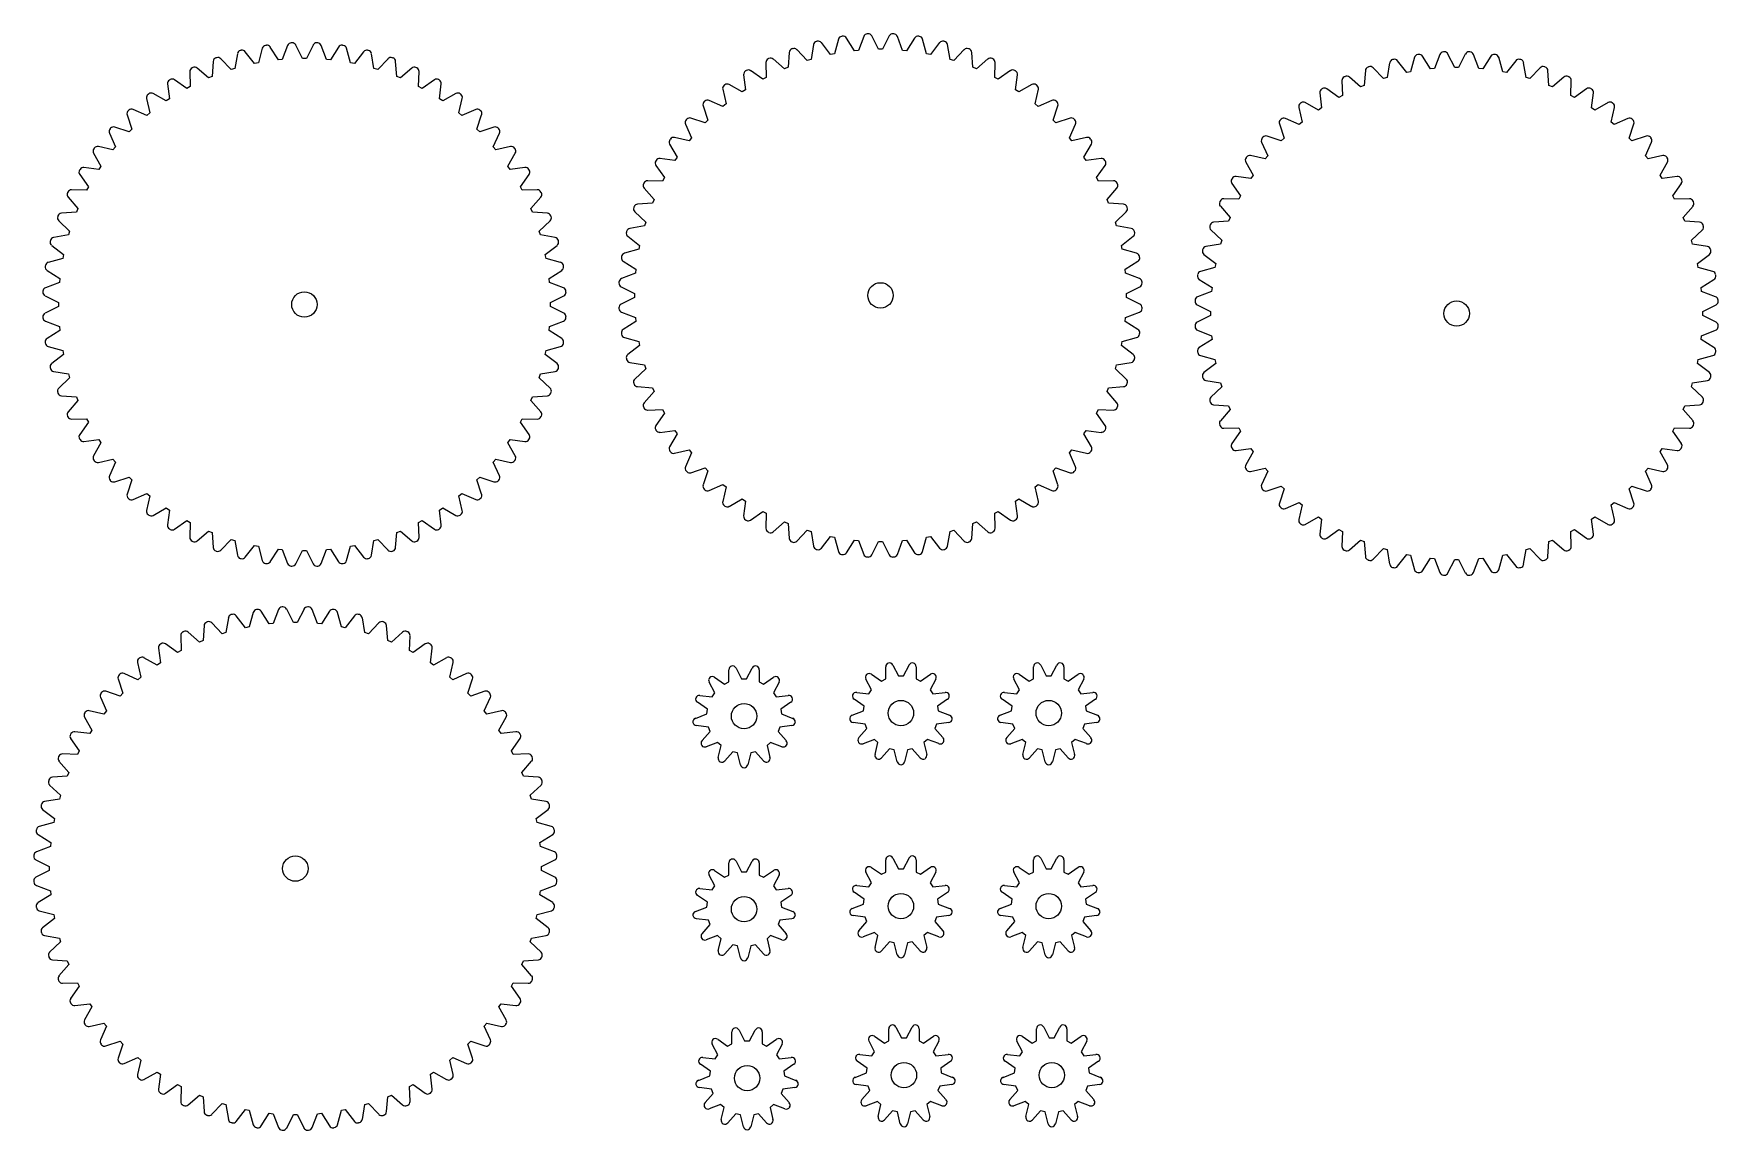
# Model space of a CAD drawing. Header units: inches. Extents: x 10 to 223, y 64 to 202.
import ezdxf

# ---------------------------------------------------------------- set-up
doc = ezdxf.new("R2010")
doc.units = ezdxf.units.IN
for name, color, linetype in [('ENGRANAJE', 7, 'Continuous'), ('ENGRANAJE3', 7, 'Continuous'), ('Predeterminado', 7, 'Continuous')]:
    doc.layers.add(name, color=color, linetype=linetype)

# ---------------------------------------------------------------- blocks, each defined once
blk = doc.blocks.new('SE')
at = {"layer": 'ENGRANAJE', "color": 7, "linetype": 'Continuous', "ltscale": 25.4}
for p, q in [((36.13, 199.82), (35.81, 197.96)), ((38.28, 198.58), (37.12, 200.07)), ((39.27, 200.5), (38.77, 198.68)), ((41.29, 199.05), (40.28, 200.65)), ((42.46, 200.86), (41.78, 199.1)), ((44.32, 199.22), (43.48, 200.91)), ((45.67, 200.91), (44.82, 199.22)), ((47.36, 199.1), (46.69, 200.86)), ((48.87, 200.65), (47.86, 199.05)), ((50.38, 198.68), (49.88, 200.5)), ((52.02, 200.07), (50.87, 198.58)), ((53.33, 197.96), (53.02, 199.82)), ((30.13, 197.57), (30.18, 195.68)), ((32.48, 196.77), (31.05, 198.01)), ((33.08, 198.84), (32.94, 196.96)), ((35.34, 197.82), (34.04, 199.19)), ((35.81, 197.96), (35.34, 197.82)), ((38.77, 198.68), (38.28, 198.58)), ((41.78, 199.1), (41.29, 199.05)), ((44.82, 199.22), (44.32, 199.22)), ((47.86, 199.05), (47.36, 199.1)), ((50.87, 198.58), (50.38, 198.68)), ((53.81, 197.82), (53.33, 197.96)), ((55.11, 199.19), (53.81, 197.82)), ((56.21, 196.96), (56.07, 198.84)), ((58.09, 198.01), (56.67, 196.77)), ((58.97, 195.68), (59.02, 197.57)), ((27.32, 196.01), (27.56, 194.14)), ((29.74, 195.45), (28.2, 196.54)), ((30.18, 195.68), (29.74, 195.45)), ((32.94, 196.96), (32.48, 196.77)), ((56.67, 196.77), (56.21, 196.96)), ((59.41, 195.45), (58.97, 195.68)), ((60.95, 196.54), (59.41, 195.45)), ((61.59, 194.14), (61.82, 196.01)), ((24.68, 194.19), (25.1, 192.35)), ((27.14, 193.86), (25.5, 194.8)), ((27.56, 194.14), (27.14, 193.86)), ((62, 193.86), (61.59, 194.14)), ((63.64, 194.8), (62, 193.86)), ((64.05, 192.35), (64.47, 194.19)), ((22.23, 192.11), (22.83, 190.32)), ((24.71, 192.03), (22.99, 192.8)), ((25.1, 192.35), (24.71, 192.03)), ((64.43, 192.03), (64.05, 192.35)), ((66.16, 192.8), (64.43, 192.03)), ((66.32, 190.32), (66.91, 192.11)), ((20, 189.81), (20.77, 188.08)), ((22.48, 189.97), (20.69, 190.56)), ((22.83, 190.32), (22.48, 189.97)), ((66.67, 189.97), (66.32, 190.32)), ((68.46, 190.56), (66.67, 189.97)), ((68.38, 188.08), (69.15, 189.81)), ((18, 187.29), (18.94, 185.66)), ((20.45, 187.7), (18.61, 188.12)), ((20.77, 188.08), (20.45, 187.7)), ((68.7, 187.7), (68.38, 188.08)), ((70.54, 188.12), (68.7, 187.7)), ((70.21, 185.66), (71.14, 187.29)), ((18.66, 185.24), (16.79, 185.48)), ((18.94, 185.66), (18.66, 185.24)), ((70.49, 185.24), (70.21, 185.66)), ((72.36, 185.48), (70.49, 185.24)), ((17.12, 182.62), (15.23, 182.67)), ((16.26, 184.6), (17.35, 183.06)), ((17.35, 183.06), (17.12, 182.62)), ((71.8, 183.06), (72.89, 184.6)), ((72.03, 182.62), (71.8, 183.06)), ((73.92, 182.67), (72.03, 182.62)), ((14.79, 181.74), (16.03, 180.32)), ((73.12, 180.32), (74.35, 181.74)), ((13.61, 178.76), (14.98, 177.46)), ((15.84, 179.86), (13.96, 179.72)), ((16.03, 180.32), (15.84, 179.86)), ((73.31, 179.86), (73.12, 180.32)), ((75.19, 179.72), (73.31, 179.86)), ((74.17, 177.46), (75.54, 178.76)), ((14.84, 176.98), (12.98, 176.67)), ((14.98, 177.46), (14.84, 176.98)), ((74.31, 176.98), (74.17, 177.46)), ((76.17, 176.67), (74.31, 176.98)), ((12.73, 175.67), (14.22, 174.52)), ((14.22, 174.52), (14.12, 174.03)), ((74.93, 174.52), (76.42, 175.67)), ((75.03, 174.03), (74.93, 174.52)), ((12.15, 172.52), (13.75, 171.51)), ((14.12, 174.03), (12.3, 173.53)), ((76.85, 173.53), (75.03, 174.03)), ((75.4, 171.51), (77, 172.52)), ((13.7, 171.01), (11.94, 170.34)), ((13.75, 171.51), (13.7, 171.01)), ((75.45, 171.01), (75.4, 171.51)), ((77.21, 170.34), (75.45, 171.01)), ((11.89, 169.32), (13.57, 168.47)), ((13.57, 167.97), (11.89, 167.13)), ((13.57, 168.47), (13.57, 167.97)), ((75.57, 168.47), (77.26, 169.32)), ((75.57, 167.97), (75.57, 168.47)), ((77.26, 167.13), (75.57, 167.97)), ((11.94, 166.11), (13.7, 165.44)), ((75.45, 165.44), (77.21, 166.11)), ((13.75, 164.94), (12.15, 163.93)), ((13.7, 165.44), (13.75, 164.94)), ((75.4, 164.94), (75.45, 165.44)), ((77, 163.93), (75.4, 164.94)), ((12.3, 162.92), (14.12, 162.42)), ((14.22, 161.93), (12.73, 160.78)), ((14.12, 162.42), (14.22, 161.93)), ((74.93, 161.93), (75.03, 162.42)), ((76.42, 160.78), (74.93, 161.93)), ((75.03, 162.42), (76.85, 162.92)), ((12.98, 159.78), (14.84, 159.47)), ((14.84, 159.47), (14.98, 158.99)), ((74.17, 158.99), (74.31, 159.47)), ((74.31, 159.47), (76.17, 159.78)), ((14.98, 158.99), (13.61, 157.69)), ((75.54, 157.69), (74.17, 158.99)), ((13.96, 156.73), (15.84, 156.59)), ((16.03, 156.13), (14.79, 154.71)), ((15.84, 156.59), (16.03, 156.13)), ((73.12, 156.13), (73.31, 156.59)), ((74.35, 154.71), (73.12, 156.13)), ((73.31, 156.59), (75.19, 156.73)), ((15.23, 153.78), (17.12, 153.83)), ((17.35, 153.39), (16.26, 151.85)), ((17.12, 153.83), (17.35, 153.39)), ((71.8, 153.39), (72.03, 153.83)), ((72.89, 151.85), (71.8, 153.39)), ((72.03, 153.83), (73.92, 153.78)), ((16.79, 150.97), (18.66, 151.21)), ((18.94, 150.79), (18, 149.16)), ((18.66, 151.21), (18.94, 150.79)), ((70.21, 150.79), (70.49, 151.21)), ((71.14, 149.16), (70.21, 150.79)), ((70.49, 151.21), (72.36, 150.97)), ((18.61, 148.33), (20.45, 148.75)), ((20.45, 148.75), (20.77, 148.37)), ((68.38, 148.37), (68.7, 148.75)), ((68.7, 148.75), (70.54, 148.33)), ((20.77, 148.37), (20, 146.64)), ((20.69, 145.88), (22.48, 146.48)), ((22.48, 146.48), (22.83, 146.13)), ((66.32, 146.13), (66.67, 146.48)), ((66.67, 146.48), (68.46, 145.88)), ((69.15, 146.64), (68.38, 148.37)), ((22.83, 146.13), (22.23, 144.34)), ((22.99, 143.65), (24.71, 144.42)), ((24.71, 144.42), (25.1, 144.1)), ((64.05, 144.1), (64.43, 144.42)), ((64.43, 144.42), (66.16, 143.65)), ((66.91, 144.34), (66.32, 146.13)), ((25.1, 144.1), (24.68, 142.26)), ((25.5, 141.65), (27.14, 142.59)), ((27.14, 142.59), (27.56, 142.31)), ((27.56, 142.31), (27.32, 140.44)), ((61.59, 142.31), (62, 142.59)), ((61.82, 140.44), (61.59, 142.31)), ((62, 142.59), (63.64, 141.65)), ((64.47, 142.26), (64.05, 144.1)), ((28.2, 139.91), (29.74, 141)), ((29.74, 141), (30.18, 140.77)), ((30.18, 140.77), (30.13, 138.88)), ((58.97, 140.77), (59.41, 141)), ((59.02, 138.88), (58.97, 140.77)), ((59.41, 141), (60.95, 139.91)), ((31.05, 138.44), (32.48, 139.68)), ((32.48, 139.68), (32.94, 139.49)), ((32.94, 139.49), (33.08, 137.61)), ((34.04, 137.26), (35.34, 138.63)), ((35.34, 138.63), (35.81, 138.49)), ((35.81, 138.49), (36.13, 136.63)), ((53.02, 136.63), (53.33, 138.49)), ((53.33, 138.49), (53.81, 138.63)), ((53.81, 138.63), (55.11, 137.26)), ((56.07, 137.61), (56.21, 139.49)), ((56.21, 139.49), (56.67, 139.68)), ((56.67, 139.68), (58.09, 138.44)), ((37.12, 136.38), (38.28, 137.87)), ((38.28, 137.87), (38.77, 137.77)), ((38.77, 137.77), (39.27, 135.95)), ((40.28, 135.8), (41.29, 137.4)), ((41.29, 137.4), (41.78, 137.35)), ((41.78, 137.35), (42.46, 135.59)), ((43.48, 135.54), (44.32, 137.22)), ((44.32, 137.22), (44.82, 137.22)), ((44.82, 137.22), (45.67, 135.54)), ((46.69, 135.59), (47.36, 137.35)), ((47.36, 137.35), (47.86, 137.4)), ((47.86, 137.4), (48.87, 135.8)), ((49.88, 135.95), (50.38, 137.77)), ((50.38, 137.77), (50.87, 137.87)), ((50.87, 137.87), (52.02, 136.38))]:
    blk.add_line(p, q, dxfattribs=at)
blk.add_circle((44.57, 168.22), 1.6, dxfattribs=at)
for centre, radius, start, end in [((36.62, 199.74), 0.5, 104.1577, 170.3099), ((44.57, 168.22), 33, 103.9673, 104.1577), ((36.73, 199.76), 0.5, 37.8151, 103.9673), ((39.75, 200.37), 0.5, 98.5327, 164.6849), ((44.57, 168.22), 33, 98.3423, 98.5327), ((39.86, 200.38), 0.5, 32.1901, 98.3423), ((42.93, 200.68), 0.5, 92.9077, 159.0599), ((44.57, 168.22), 33, 92.7173, 92.9077), ((43.03, 200.69), 0.5, 26.5651, 92.7173), ((46.11, 200.69), 0.5, 87.2827, 153.4349), ((44.57, 168.22), 33, 87.0923, 87.2827), ((46.22, 200.68), 0.5, 20.9401, 87.0923), ((49.29, 200.38), 0.5, 81.6577, 147.8099), ((44.57, 168.22), 33, 81.4673, 81.6577), ((49.4, 200.37), 0.5, 15.3151, 81.4673), ((52.42, 199.76), 0.5, 76.0327, 142.1849), ((44.57, 168.22), 33, 75.8423, 76.0327), ((52.52, 199.74), 0.5, 9.6901, 75.8423), ((30.63, 197.58), 0.5, 115.4077, 181.5599), ((44.57, 168.22), 33, 115.2173, 115.4077), ((30.73, 197.63), 0.5, 49.0651, 115.2173), ((33.57, 198.81), 0.5, 109.7827, 175.9349), ((44.57, 168.22), 33, 109.5923, 109.7827), ((33.68, 198.84), 0.5, 43.4401, 109.5923), ((55.47, 198.84), 0.5, 70.4077, 136.5599), ((44.57, 168.22), 33, 70.2173, 70.4077), ((55.57, 198.81), 0.5, 4.0651, 70.2173), ((58.42, 197.63), 0.5, 64.7827, 130.9349), ((44.57, 168.22), 33, 64.5923, 64.7827), ((58.52, 197.58), 0.5, 358.4401, 64.5923), ((27.82, 196.07), 0.5, 121.0327, 187.1849), ((44.57, 168.22), 33, 120.8423, 121.0327), ((27.91, 196.13), 0.5, 54.6901, 120.8423), ((61.24, 196.13), 0.5, 59.1577, 125.3099), ((44.57, 168.22), 33, 58.9673, 59.1577), ((61.33, 196.07), 0.5, 352.8151, 58.9673), ((25.17, 194.3), 0.5, 126.6577, 192.8099), ((44.57, 168.22), 33, 126.4673, 126.6577), ((25.26, 194.36), 0.5, 60.3151, 126.4673), ((63.89, 194.36), 0.5, 53.5327, 119.6849), ((44.57, 168.22), 33, 53.3423, 53.5327), ((63.98, 194.3), 0.5, 347.1901, 53.3423), ((22.71, 192.27), 0.5, 132.2827, 198.4349), ((44.57, 168.22), 33, 132.0923, 132.2827), ((22.79, 192.34), 0.5, 65.9401, 132.0923), ((66.36, 192.34), 0.5, 47.9077, 114.0599), ((44.57, 168.22), 33, 47.7173, 47.9077), ((66.44, 192.27), 0.5, 341.5651, 47.7173), ((20.46, 190.01), 0.5, 137.9077, 204.0599), ((44.57, 168.22), 33, 137.7173, 137.9077), ((20.53, 190.09), 0.5, 71.5651, 137.7173), ((68.62, 190.09), 0.5, 42.2827, 108.4349), ((44.57, 168.22), 33, 42.0923, 42.2827), ((68.69, 190.01), 0.5, 335.9401, 42.0923), ((18.44, 187.54), 0.5, 143.5327, 209.6849), ((44.57, 168.22), 33, 143.3423, 143.5327), ((18.5, 187.63), 0.5, 77.1901, 143.3423), ((70.65, 187.63), 0.5, 36.6577, 102.8099), ((44.57, 168.22), 33, 36.4673, 36.6577), ((70.71, 187.54), 0.5, 330.3151, 36.4673), ((16.67, 184.89), 0.5, 149.1577, 215.3099), ((44.57, 168.22), 33, 148.9673, 149.1577), ((16.73, 184.98), 0.5, 82.8151, 148.9673), ((72.42, 184.98), 0.5, 31.0327, 97.1849), ((44.57, 168.22), 33, 30.8423, 31.0327), ((72.48, 184.89), 0.5, 324.6901, 30.8423), ((15.22, 182.17), 0.5, 88.4401, 154.5923), ((73.93, 182.17), 0.5, 25.4077, 91.5599), ((15.17, 182.07), 0.5, 154.7827, 220.9349), ((44.57, 168.22), 33, 154.5923, 154.7827), ((73.98, 182.07), 0.5, 319.0651, 25.2173), ((44.57, 168.22), 33, 25.2173, 25.4077), ((13.96, 179.12), 0.5, 160.4077, 226.5599), ((44.57, 168.22), 33, 160.2173, 160.4077), ((13.99, 179.22), 0.5, 94.0651, 160.2173), ((75.16, 179.22), 0.5, 19.7827, 85.9349), ((75.19, 179.12), 0.5, 313.4401, 19.5923), ((44.57, 168.22), 33, 19.5923, 19.7827), ((13.03, 176.07), 0.5, 166.0327, 232.1849), ((44.57, 168.22), 33, 165.8423, 166.0327), ((13.06, 176.17), 0.5, 99.6901, 165.8423), ((76.09, 176.17), 0.5, 14.1577, 80.3099), ((76.11, 176.07), 0.5, 307.8151, 13.9673), ((44.57, 168.22), 33, 13.9673, 14.1577), ((44.57, 168.22), 33, 171.4673, 171.6577), ((12.42, 172.94), 0.5, 171.6577, 237.8099), ((12.43, 173.05), 0.5, 105.3151, 171.4673), ((76.71, 173.05), 0.5, 8.5327, 74.6849), ((76.73, 172.94), 0.5, 302.1901, 8.3423), ((44.57, 168.22), 33, 8.3423, 8.5327), ((44.57, 168.22), 33, 177.0923, 177.2827), ((12.12, 169.87), 0.5, 110.9401, 177.0923), ((77.03, 169.87), 0.5, 2.9077, 69.0599), ((44.57, 168.22), 33, 2.7173, 2.9077), ((12.11, 169.77), 0.5, 177.2827, 243.4349), ((77.04, 169.77), 0.5, 296.5651, 2.7173), ((12.11, 166.68), 0.5, 116.5651, 182.7173), ((44.57, 168.22), 33, 182.7173, 182.9077), ((12.12, 166.58), 0.5, 182.9077, 249.0599), ((77.03, 166.58), 0.5, 290.9401, 357.0923), ((77.04, 166.68), 0.5, 357.2827, 63.4349), ((44.57, 168.22), 33, 357.0923, 357.2827), ((12.42, 163.51), 0.5, 122.1901, 188.3423), ((76.73, 163.51), 0.5, 351.6577, 57.8099), ((44.57, 168.22), 33, 188.3423, 188.5327), ((12.43, 163.4), 0.5, 188.5327, 254.6849), ((76.71, 163.4), 0.5, 285.3151, 351.4673), ((44.57, 168.22), 33, 351.4673, 351.6577), ((13.03, 160.38), 0.5, 127.8151, 193.9673), ((44.57, 168.22), 33, 193.9673, 194.1577), ((13.06, 160.28), 0.5, 194.1577, 260.3099), ((76.09, 160.28), 0.5, 279.6901, 345.8423), ((76.11, 160.38), 0.5, 346.0327, 52.1849), ((44.57, 168.22), 33, 345.8423, 346.0327), ((13.96, 157.33), 0.5, 133.4401, 199.5923), ((44.57, 168.22), 33, 199.5923, 199.7827), ((75.19, 157.33), 0.5, 340.4077, 46.5599), ((44.57, 168.22), 33, 340.2173, 340.4077), ((13.99, 157.23), 0.5, 199.7827, 265.9349), ((75.16, 157.23), 0.5, 274.0651, 340.2173), ((15.17, 154.38), 0.5, 139.0651, 205.2173), ((44.57, 168.22), 33, 205.2173, 205.4077), ((15.22, 154.28), 0.5, 205.4077, 271.5599), ((73.93, 154.28), 0.5, 268.4401, 334.5923), ((73.98, 154.38), 0.5, 334.7827, 40.9349), ((44.57, 168.22), 33, 334.5923, 334.7827), ((16.67, 151.56), 0.5, 144.6901, 210.8423), ((44.57, 168.22), 33, 210.8423, 211.0327), ((16.73, 151.47), 0.5, 211.0327, 277.1849), ((72.42, 151.47), 0.5, 262.8151, 328.9673), ((44.57, 168.22), 33, 328.9673, 329.1577), ((72.48, 151.56), 0.5, 329.1577, 35.3099), ((18.44, 148.91), 0.5, 150.3151, 216.4673), ((44.57, 168.22), 33, 216.4673, 216.6577), ((44.57, 168.22), 33, 323.3423, 323.5327), ((70.71, 148.91), 0.5, 323.5327, 29.6849), ((18.5, 148.82), 0.5, 216.6577, 282.8099), ((20.46, 146.44), 0.5, 155.9401, 222.0923), ((68.69, 146.44), 0.5, 317.9077, 24.0599), ((70.65, 148.82), 0.5, 257.1901, 323.3423), ((44.57, 168.22), 33, 222.0923, 222.2827), ((20.53, 146.36), 0.5, 222.2827, 288.4349), ((68.62, 146.36), 0.5, 251.5651, 317.7173), ((44.57, 168.22), 33, 317.7173, 317.9077), ((22.71, 144.18), 0.5, 161.5651, 227.7173), ((44.57, 168.22), 33, 227.7173, 227.9077), ((22.79, 144.11), 0.5, 227.9077, 294.0599), ((25.17, 142.15), 0.5, 167.1901, 233.3423), ((63.98, 142.15), 0.5, 306.6577, 12.8099), ((66.36, 144.11), 0.5, 245.9401, 312.0923), ((44.57, 168.22), 33, 312.0923, 312.2827), ((66.44, 144.18), 0.5, 312.2827, 18.4349), ((44.57, 168.22), 33, 233.3423, 233.5327), ((25.26, 142.09), 0.5, 233.5327, 299.6849), ((27.82, 140.38), 0.5, 172.8151, 238.9673), ((61.33, 140.38), 0.5, 301.0327, 7.1849), ((63.89, 142.09), 0.5, 240.3151, 306.4673), ((44.57, 168.22), 33, 306.4673, 306.6577), ((44.57, 168.22), 33, 238.9673, 239.1577), ((27.91, 140.32), 0.5, 239.1577, 305.3099), ((30.63, 138.87), 0.5, 178.4401, 244.5923), ((44.57, 168.22), 33, 244.5923, 244.7827), ((30.73, 138.82), 0.5, 244.7827, 310.9349), ((58.42, 138.82), 0.5, 229.0651, 295.2173), ((44.57, 168.22), 33, 295.2173, 295.4077), ((58.52, 138.87), 0.5, 295.4077, 1.5599), ((61.24, 140.32), 0.5, 234.6901, 300.8423), ((44.57, 168.22), 33, 300.8423, 301.0327), ((33.57, 137.64), 0.5, 184.0651, 250.2173), ((44.57, 168.22), 33, 250.2173, 250.4077), ((33.68, 137.61), 0.5, 250.4077, 316.5599), ((36.62, 136.71), 0.5, 189.6901, 255.8423), ((44.57, 168.22), 33, 255.8423, 256.0327), ((36.73, 136.69), 0.5, 256.0327, 322.1849), ((39.75, 136.08), 0.5, 195.3151, 261.4673), ((49.4, 136.08), 0.5, 278.5327, 344.6849), ((52.42, 136.69), 0.5, 217.8151, 283.9673), ((44.57, 168.22), 33, 283.9673, 284.1577), ((52.52, 136.71), 0.5, 284.1577, 350.3099), ((55.47, 137.61), 0.5, 223.4401, 289.5923), ((44.57, 168.22), 33, 289.5923, 289.7827), ((55.57, 137.64), 0.5, 289.7827, 355.9349), ((44.57, 168.22), 33, 261.4673, 261.6577), ((39.86, 136.07), 0.5, 261.6577, 327.8099), ((42.93, 135.77), 0.5, 200.9401, 267.0923), ((44.57, 168.22), 33, 267.0923, 267.2827), ((43.03, 135.76), 0.5, 267.2827, 333.4349), ((46.11, 135.76), 0.5, 206.5651, 272.7173), ((44.57, 168.22), 33, 272.7173, 272.9077), ((46.22, 135.77), 0.5, 272.9077, 339.0599), ((49.29, 136.07), 0.5, 212.1901, 278.3423), ((44.57, 168.22), 33, 278.3423, 278.5327)]:
    blk.add_arc(centre, radius, start, end, dxfattribs=at)
blk = doc.blocks.new('SE1')
at = {"layer": 'ENGRANAJE', "color": 7, "linetype": 'Continuous', "ltscale": 25.4}
for p, q in [((113.88, 200.19), (112.88, 201.79)), ((115.05, 202), (114.38, 200.24)), ((116.92, 200.37), (116.08, 202.05)), ((118.26, 202.05), (117.42, 200.37)), ((119.96, 200.24), (119.29, 202)), ((121.46, 201.79), (120.46, 200.19)), ((105.67, 199.98), (105.54, 198.1)), ((107.93, 198.96), (106.64, 200.33)), ((108.73, 200.96), (108.41, 199.1)), ((110.88, 199.72), (109.72, 201.21)), ((111.37, 199.82), (110.88, 199.72)), ((111.87, 201.64), (111.37, 199.82)), ((114.38, 200.24), (113.88, 200.19)), ((117.42, 200.37), (116.92, 200.37)), ((120.46, 200.19), (119.96, 200.24)), ((122.97, 199.82), (122.47, 201.64)), ((123.46, 199.72), (122.97, 199.82)), ((124.62, 201.21), (123.46, 199.72)), ((125.93, 199.1), (125.61, 200.96)), ((127.71, 200.33), (126.41, 198.96)), ((128.8, 198.1), (128.67, 199.98)), ((102.34, 196.59), (100.8, 197.68)), ((102.73, 198.71), (102.78, 196.82)), ((105.08, 197.91), (103.65, 199.15)), ((105.54, 198.1), (105.08, 197.91)), ((108.41, 199.1), (107.93, 198.96)), ((126.41, 198.96), (125.93, 199.1)), ((129.26, 197.91), (128.8, 198.1)), ((130.69, 199.15), (129.26, 197.91)), ((131.56, 196.82), (131.61, 198.71)), ((133.54, 197.68), (132, 196.59)), ((97.28, 195.33), (97.7, 193.49)), ((99.74, 195), (98.1, 195.94)), ((99.92, 197.15), (100.16, 195.28)), ((102.78, 196.82), (102.34, 196.59)), ((132, 196.59), (131.56, 196.82)), ((134.19, 195.28), (134.42, 197.15)), ((136.24, 195.94), (134.6, 195)), ((136.64, 193.49), (137.06, 195.33)), ((94.83, 193.25), (95.43, 191.46)), ((97.31, 193.17), (95.59, 193.94)), ((97.7, 193.49), (97.31, 193.17)), ((100.16, 195.28), (99.74, 195)), ((134.6, 195), (134.19, 195.28)), ((137.03, 193.17), (136.64, 193.49)), ((138.75, 193.94), (137.03, 193.17)), ((138.91, 191.46), (139.51, 193.25)), ((95.07, 191.11), (93.28, 191.71)), ((95.43, 191.46), (95.07, 191.11)), ((139.27, 191.11), (138.91, 191.46)), ((141.06, 191.71), (139.27, 191.11)), ((93.05, 188.84), (91.21, 189.26)), ((92.6, 190.95), (93.37, 189.22)), ((93.37, 189.22), (93.05, 188.84)), ((140.97, 189.22), (141.74, 190.95)), ((141.29, 188.84), (140.97, 189.22)), ((143.13, 189.26), (141.29, 188.84)), ((90.6, 188.43), (91.53, 186.8)), ((142.81, 186.8), (143.74, 188.43)), ((88.86, 185.74), (89.95, 184.2)), ((91.26, 186.38), (89.38, 186.62)), ((91.53, 186.8), (91.26, 186.38)), ((143.08, 186.38), (142.81, 186.8)), ((144.96, 186.62), (143.08, 186.38)), ((144.39, 184.2), (145.48, 185.74)), ((87.39, 182.88), (88.63, 181.46)), ((89.71, 183.76), (87.83, 183.81)), ((89.95, 184.2), (89.71, 183.76)), ((144.63, 183.76), (144.39, 184.2)), ((146.51, 183.81), (144.63, 183.76)), ((145.71, 181.46), (146.95, 182.88)), ((88.43, 181), (86.55, 180.86)), ((88.63, 181.46), (88.43, 181)), ((145.91, 181), (145.71, 181.46)), ((147.79, 180.86), (145.91, 181)), ((86.21, 179.9), (87.58, 178.6)), ((87.58, 178.6), (87.43, 178.12)), ((146.76, 178.6), (148.13, 179.9)), ((146.91, 178.12), (146.76, 178.6)), ((85.32, 176.81), (86.81, 175.66)), ((87.43, 178.12), (85.57, 177.81)), ((148.77, 177.81), (146.91, 178.12)), ((147.53, 175.66), (149.02, 176.81)), ((86.72, 175.17), (84.9, 174.67)), ((86.81, 175.66), (86.72, 175.17)), ((147.62, 175.17), (147.53, 175.66)), ((149.44, 174.67), (147.62, 175.17)), ((86.3, 172.15), (84.53, 171.48)), ((84.75, 173.66), (86.34, 172.65)), ((86.34, 172.65), (86.3, 172.15)), ((148, 172.65), (149.59, 173.66)), ((148.05, 172.15), (148, 172.65)), ((149.81, 171.48), (148.05, 172.15)), ((84.48, 170.46), (86.17, 169.62)), ((148.17, 169.62), (149.86, 170.46)), ((86.17, 169.12), (84.48, 168.27)), ((86.17, 169.62), (86.17, 169.12)), ((148.17, 169.12), (148.17, 169.62)), ((149.86, 168.27), (148.17, 169.12)), ((84.53, 167.25), (86.3, 166.58)), ((86.34, 166.08), (84.75, 165.07)), ((86.3, 166.58), (86.34, 166.08)), ((148, 166.08), (148.05, 166.58)), ((149.59, 165.07), (148, 166.08)), ((148.05, 166.58), (149.81, 167.25)), ((84.9, 164.06), (86.72, 163.56)), ((86.72, 163.56), (86.81, 163.07)), ((147.53, 163.07), (147.62, 163.56)), ((147.62, 163.56), (149.44, 164.06)), ((86.81, 163.07), (85.32, 161.92)), ((149.02, 161.92), (147.53, 163.07)), ((85.57, 160.92), (87.43, 160.61)), ((87.58, 160.13), (86.21, 158.83)), ((87.43, 160.61), (87.58, 160.13)), ((146.76, 160.13), (146.91, 160.61)), ((148.13, 158.83), (146.76, 160.13)), ((146.91, 160.61), (148.77, 160.92)), ((86.55, 157.87), (88.43, 157.73)), ((88.63, 157.27), (87.39, 155.85)), ((88.43, 157.73), (88.63, 157.27)), ((145.71, 157.27), (145.91, 157.73)), ((146.95, 155.85), (145.71, 157.27)), ((145.91, 157.73), (147.79, 157.87)), ((87.83, 154.92), (89.71, 154.97)), ((89.71, 154.97), (89.95, 154.53)), ((144.39, 154.53), (144.63, 154.97)), ((144.63, 154.97), (146.51, 154.92)), ((89.95, 154.53), (88.86, 152.99)), ((145.48, 152.99), (144.39, 154.53)), ((89.38, 152.11), (91.26, 152.35)), ((91.53, 151.93), (90.6, 150.3)), ((91.26, 152.35), (91.53, 151.93)), ((142.81, 151.93), (143.08, 152.35)), ((143.74, 150.3), (142.81, 151.93)), ((143.08, 152.35), (144.96, 152.11)), ((91.21, 149.47), (93.05, 149.89)), ((93.37, 149.51), (92.6, 147.78)), ((93.05, 149.89), (93.37, 149.51)), ((140.97, 149.51), (141.29, 149.89)), ((141.74, 147.78), (140.97, 149.51)), ((141.29, 149.89), (143.13, 149.47)), ((93.28, 147.03), (95.07, 147.62)), ((95.43, 147.27), (94.83, 145.48)), ((95.07, 147.62), (95.43, 147.27)), ((138.91, 147.27), (139.27, 147.62)), ((139.51, 145.48), (138.91, 147.27)), ((139.27, 147.62), (141.06, 147.03)), ((95.59, 144.79), (97.31, 145.56)), ((97.7, 145.24), (97.28, 143.4)), ((97.31, 145.56), (97.7, 145.24)), ((136.64, 145.24), (137.03, 145.56)), ((137.06, 143.4), (136.64, 145.24)), ((137.03, 145.56), (138.75, 144.79)), ((98.1, 142.79), (99.74, 143.73)), ((99.74, 143.73), (100.16, 143.45)), ((100.16, 143.45), (99.92, 141.58)), ((134.19, 143.45), (134.6, 143.73)), ((134.42, 141.58), (134.19, 143.45)), ((134.6, 143.73), (136.24, 142.79)), ((100.8, 141.05), (102.34, 142.14)), ((102.34, 142.14), (102.78, 141.91)), ((102.78, 141.91), (102.73, 140.02)), ((103.65, 139.58), (105.08, 140.82)), ((105.08, 140.82), (105.54, 140.63)), ((105.54, 140.63), (105.67, 138.75)), ((128.67, 138.75), (128.8, 140.63)), ((128.8, 140.63), (129.26, 140.82)), ((129.26, 140.82), (130.69, 139.58)), ((131.56, 141.91), (132, 142.14)), ((131.61, 140.02), (131.56, 141.91)), ((132, 142.14), (133.54, 141.05)), ((106.64, 138.4), (107.93, 139.77)), ((107.93, 139.77), (108.41, 139.63)), ((108.41, 139.63), (108.73, 137.77)), ((109.72, 137.52), (110.88, 139.01)), ((110.88, 139.01), (111.37, 138.91)), ((111.37, 138.91), (111.87, 137.09)), ((112.88, 136.94), (113.88, 138.54)), ((113.88, 138.54), (114.38, 138.49)), ((114.38, 138.49), (115.05, 136.73)), ((116.08, 136.68), (116.92, 138.37)), ((116.92, 138.37), (117.42, 138.37)), ((117.42, 138.37), (118.26, 136.68)), ((119.29, 136.73), (119.96, 138.49)), ((119.96, 138.49), (120.46, 138.54)), ((120.46, 138.54), (121.46, 136.94)), ((122.47, 137.09), (122.97, 138.91)), ((122.97, 138.91), (123.46, 139.01)), ((123.46, 139.01), (124.62, 137.52)), ((125.61, 137.77), (125.93, 139.63)), ((125.93, 139.63), (126.41, 139.77)), ((126.41, 139.77), (127.71, 138.4))]:
    blk.add_line(p, q, dxfattribs=at)
blk.add_circle((117.17, 169.37), 1.6, dxfattribs=at)
for centre, radius, start, end in [((112.35, 201.51), 0.5, 98.5327, 164.6849), ((117.17, 169.37), 33, 98.3423, 98.5327), ((112.45, 201.52), 0.5, 32.1901, 98.3423), ((115.52, 201.82), 0.5, 92.9077, 159.0599), ((117.17, 169.37), 33, 92.7173, 92.9077), ((115.63, 201.83), 0.5, 26.5651, 92.7173), ((118.71, 201.83), 0.5, 87.2827, 153.4349), ((117.17, 169.37), 33, 87.0923, 87.2827), ((118.82, 201.82), 0.5, 20.9401, 87.0923), ((121.89, 201.52), 0.5, 81.6577, 147.8099), ((117.17, 169.37), 33, 81.4673, 81.6577), ((121.99, 201.51), 0.5, 15.3151, 81.4673), ((106.17, 199.95), 0.5, 109.7827, 175.9349), ((117.17, 169.37), 33, 109.5923, 109.7827), ((106.27, 199.98), 0.5, 43.4401, 109.5923), ((109.22, 200.88), 0.5, 104.1577, 170.3099), ((117.17, 169.37), 33, 103.9673, 104.1577), ((109.33, 200.9), 0.5, 37.8151, 103.9673), ((125.01, 200.9), 0.5, 76.0327, 142.1849), ((117.17, 169.37), 33, 75.8423, 76.0327), ((125.12, 200.88), 0.5, 9.6901, 75.8423), ((128.07, 199.98), 0.5, 70.4077, 136.5599), ((117.17, 169.37), 33, 70.2173, 70.4077), ((128.17, 199.95), 0.5, 4.0651, 70.2173), ((100.42, 197.21), 0.5, 121.0327, 187.1849), ((117.17, 169.37), 33, 120.8423, 121.0327), ((100.51, 197.27), 0.5, 54.6901, 120.8423), ((103.23, 198.72), 0.5, 115.4077, 181.5599), ((117.17, 169.37), 33, 115.2173, 115.4077), ((103.32, 198.77), 0.5, 49.0651, 115.2173), ((131.02, 198.77), 0.5, 64.7827, 130.9349), ((117.17, 169.37), 33, 64.5923, 64.7827), ((131.11, 198.72), 0.5, 358.4401, 64.5923), ((133.83, 197.27), 0.5, 59.1577, 125.3099), ((117.17, 169.37), 33, 58.9673, 59.1577), ((133.92, 197.21), 0.5, 352.8151, 58.9673), ((97.77, 195.44), 0.5, 126.6577, 192.8099), ((117.17, 169.37), 33, 126.4673, 126.6577), ((97.85, 195.5), 0.5, 60.3151, 126.4673), ((136.49, 195.5), 0.5, 53.5327, 119.6849), ((117.17, 169.37), 33, 53.3423, 53.5327), ((136.57, 195.44), 0.5, 347.1901, 53.3423), ((95.3, 193.41), 0.5, 132.2827, 198.4349), ((117.17, 169.37), 33, 132.0923, 132.2827), ((95.38, 193.48), 0.5, 65.9401, 132.0923), ((138.96, 193.48), 0.5, 47.9077, 114.0599), ((117.17, 169.37), 33, 47.7173, 47.9077), ((139.04, 193.41), 0.5, 341.5651, 47.7173), ((93.05, 191.15), 0.5, 137.9077, 204.0599), ((117.17, 169.37), 33, 137.7173, 137.9077), ((93.13, 191.23), 0.5, 71.5651, 137.7173), ((141.21, 191.23), 0.5, 42.2827, 108.4349), ((117.17, 169.37), 33, 42.0923, 42.2827), ((141.29, 191.15), 0.5, 335.9401, 42.0923), ((91.03, 188.68), 0.5, 143.5327, 209.6849), ((117.17, 169.37), 33, 143.3423, 143.5327), ((91.1, 188.77), 0.5, 77.1901, 143.3423), ((143.24, 188.77), 0.5, 36.6577, 102.8099), ((117.17, 169.37), 33, 36.4673, 36.6577), ((143.31, 188.68), 0.5, 330.3151, 36.4673), ((89.27, 186.03), 0.5, 149.1577, 215.3099), ((117.17, 169.37), 33, 148.9673, 149.1577), ((89.32, 186.12), 0.5, 82.8151, 148.9673), ((145.02, 186.12), 0.5, 31.0327, 97.1849), ((117.17, 169.37), 33, 30.8423, 31.0327), ((145.07, 186.03), 0.5, 324.6901, 30.8423), ((87.77, 183.21), 0.5, 154.7827, 220.9349), ((117.17, 169.37), 33, 154.5923, 154.7827), ((87.81, 183.31), 0.5, 88.4401, 154.5923), ((146.53, 183.31), 0.5, 25.4077, 91.5599), ((146.57, 183.21), 0.5, 319.0651, 25.2173), ((117.17, 169.37), 33, 25.2173, 25.4077), ((117.17, 169.37), 33, 160.2173, 160.4077), ((86.59, 180.37), 0.5, 94.0651, 160.2173), ((147.75, 180.37), 0.5, 19.7827, 85.9349), ((117.17, 169.37), 33, 19.5923, 19.7827), ((86.55, 180.26), 0.5, 160.4077, 226.5599), ((147.79, 180.26), 0.5, 313.4401, 19.5923), ((85.63, 177.21), 0.5, 166.0327, 232.1849), ((117.17, 169.37), 33, 165.8423, 166.0327), ((85.66, 177.31), 0.5, 99.6901, 165.8423), ((148.68, 177.31), 0.5, 14.1577, 80.3099), ((148.71, 177.21), 0.5, 307.8151, 13.9673), ((117.17, 169.37), 33, 13.9673, 14.1577), ((85.01, 174.08), 0.5, 171.6577, 237.8099), ((117.17, 169.37), 33, 171.4673, 171.6577), ((85.03, 174.19), 0.5, 105.3151, 171.4673), ((149.31, 174.19), 0.5, 8.5327, 74.6849), ((149.33, 174.08), 0.5, 302.1901, 8.3423), ((117.17, 169.37), 33, 8.3423, 8.5327), ((84.71, 171.01), 0.5, 110.9401, 177.0923), ((117.17, 169.37), 33, 177.0923, 177.2827), ((84.71, 170.91), 0.5, 177.2827, 243.4349), ((149.63, 171.01), 0.5, 2.9077, 69.0599), ((149.63, 170.91), 0.5, 296.5651, 2.7173), ((117.17, 169.37), 33, 2.7173, 2.9077), ((84.71, 167.82), 0.5, 116.5651, 182.7173), ((117.17, 169.37), 33, 182.7173, 182.9077), ((149.63, 167.82), 0.5, 357.2827, 63.4349), ((117.17, 169.37), 33, 357.0923, 357.2827), ((84.71, 167.72), 0.5, 182.9077, 249.0599), ((149.63, 167.72), 0.5, 290.9401, 357.0923), ((85.01, 164.65), 0.5, 122.1901, 188.3423), ((117.17, 169.37), 33, 188.3423, 188.5327), ((85.03, 164.54), 0.5, 188.5327, 254.6849), ((149.31, 164.54), 0.5, 285.3151, 351.4673), ((149.33, 164.65), 0.5, 351.6577, 57.8099), ((117.17, 169.37), 33, 351.4673, 351.6577), ((85.63, 161.52), 0.5, 127.8151, 193.9673), ((117.17, 169.37), 33, 193.9673, 194.1577), ((148.71, 161.52), 0.5, 346.0327, 52.1849), ((117.17, 169.37), 33, 345.8423, 346.0327), ((85.66, 161.42), 0.5, 194.1577, 260.3099), ((148.68, 161.42), 0.5, 279.6901, 345.8423), ((86.55, 158.47), 0.5, 133.4401, 199.5923), ((117.17, 169.37), 33, 199.5923, 199.7827), ((86.59, 158.37), 0.5, 199.7827, 265.9349), ((147.75, 158.37), 0.5, 274.0651, 340.2173), ((147.79, 158.47), 0.5, 340.4077, 46.5599), ((117.17, 169.37), 33, 340.2173, 340.4077), ((87.77, 155.52), 0.5, 139.0651, 205.2173), ((117.17, 169.37), 33, 205.2173, 205.4077), ((87.81, 155.42), 0.5, 205.4077, 271.5599), ((146.53, 155.42), 0.5, 268.4401, 334.5923), ((146.57, 155.52), 0.5, 334.7827, 40.9349), ((117.17, 169.37), 33, 334.5923, 334.7827), ((89.27, 152.7), 0.5, 144.6901, 210.8423), ((145.07, 152.7), 0.5, 329.1577, 35.3099), ((117.17, 169.37), 33, 210.8423, 211.0327), ((89.32, 152.61), 0.5, 211.0327, 277.1849), ((145.02, 152.61), 0.5, 262.8151, 328.9673), ((117.17, 169.37), 33, 328.9673, 329.1577), ((91.03, 150.05), 0.5, 150.3151, 216.4673), ((117.17, 169.37), 33, 216.4673, 216.6577), ((91.1, 149.96), 0.5, 216.6577, 282.8099), ((143.24, 149.96), 0.5, 257.1901, 323.3423), ((117.17, 169.37), 33, 323.3423, 323.5327), ((143.31, 150.05), 0.5, 323.5327, 29.6849), ((93.05, 147.58), 0.5, 155.9401, 222.0923), ((117.17, 169.37), 33, 222.0923, 222.2827), ((93.13, 147.5), 0.5, 222.2827, 288.4349), ((141.21, 147.5), 0.5, 251.5651, 317.7173), ((117.17, 169.37), 33, 317.7173, 317.9077), ((141.29, 147.58), 0.5, 317.9077, 24.0599), ((95.3, 145.32), 0.5, 161.5651, 227.7173), ((117.17, 169.37), 33, 227.7173, 227.9077), ((95.38, 145.25), 0.5, 227.9077, 294.0599), ((138.96, 145.25), 0.5, 245.9401, 312.0923), ((117.17, 169.37), 33, 312.0923, 312.2827), ((139.04, 145.32), 0.5, 312.2827, 18.4349), ((97.77, 143.29), 0.5, 167.1901, 233.3423), ((117.17, 169.37), 33, 233.3423, 233.5327), ((97.85, 143.23), 0.5, 233.5327, 299.6849), ((136.49, 143.23), 0.5, 240.3151, 306.4673), ((117.17, 169.37), 33, 306.4673, 306.6577), ((136.57, 143.29), 0.5, 306.6577, 12.8099), ((100.42, 141.52), 0.5, 172.8151, 238.9673), ((117.17, 169.37), 33, 238.9673, 239.1577), ((100.51, 141.46), 0.5, 239.1577, 305.3099), ((133.83, 141.46), 0.5, 234.6901, 300.8423), ((117.17, 169.37), 33, 300.8423, 301.0327), ((133.92, 141.52), 0.5, 301.0327, 7.1849), ((103.23, 140.01), 0.5, 178.4401, 244.5923), ((117.17, 169.37), 33, 244.5923, 244.7827), ((103.32, 139.96), 0.5, 244.7827, 310.9349), ((106.17, 138.78), 0.5, 184.0651, 250.2173), ((117.17, 169.37), 33, 250.2173, 250.4077), ((106.27, 138.75), 0.5, 250.4077, 316.5599), ((128.07, 138.75), 0.5, 223.4401, 289.5923), ((117.17, 169.37), 33, 289.5923, 289.7827), ((128.17, 138.78), 0.5, 289.7827, 355.9349), ((131.02, 139.96), 0.5, 229.0651, 295.2173), ((117.17, 169.37), 33, 295.2173, 295.4077), ((131.11, 140.01), 0.5, 295.4077, 1.5599), ((109.22, 137.85), 0.5, 189.6901, 255.8423), ((117.17, 169.37), 33, 255.8423, 256.0327), ((109.33, 137.83), 0.5, 256.0327, 322.1849), ((112.35, 137.22), 0.5, 195.3151, 261.4673), ((117.17, 169.37), 33, 261.4673, 261.6577), ((112.45, 137.21), 0.5, 261.6577, 327.8099), ((115.52, 136.91), 0.5, 200.9401, 267.0923), ((117.17, 169.37), 33, 267.0923, 267.2827), ((115.63, 136.9), 0.5, 267.2827, 333.4349), ((118.71, 136.9), 0.5, 206.5651, 272.7173), ((117.17, 169.37), 33, 272.7173, 272.9077), ((118.82, 136.91), 0.5, 272.9077, 339.0599), ((121.89, 137.21), 0.5, 212.1901, 278.3423), ((117.17, 169.37), 33, 278.3423, 278.5327), ((121.99, 137.22), 0.5, 278.5327, 344.6849), ((125.01, 137.83), 0.5, 217.8151, 283.9673), ((117.17, 169.37), 33, 283.9673, 284.1577), ((125.12, 137.85), 0.5, 284.1577, 350.3099)]:
    blk.add_arc(centre, radius, start, end, dxfattribs=at)
blk = doc.blocks.new('SE2')
at = {"layer": 'ENGRANAJE', "color": 7, "linetype": 'Continuous', "ltscale": 25.4}
for p, q in [((187.65, 199.72), (186.98, 197.96)), ((189.52, 198.08), (188.67, 199.77)), ((190.86, 199.77), (190.02, 198.08)), ((192.56, 197.96), (191.88, 199.72)), ((178.27, 197.7), (178.13, 195.82)), ((180.53, 196.68), (179.23, 198.05)), ((181.32, 198.68), (181.01, 196.82)), ((183.47, 197.44), (182.32, 198.93)), ((183.96, 197.54), (183.47, 197.44)), ((184.46, 199.36), (183.96, 197.54)), ((186.48, 197.91), (185.47, 199.51)), ((186.98, 197.96), (186.48, 197.91)), ((190.02, 198.08), (189.52, 198.08)), ((193.05, 197.91), (192.56, 197.96)), ((194.06, 199.51), (193.05, 197.91)), ((195.57, 197.54), (195.07, 199.36)), ((196.06, 197.44), (195.57, 197.54)), ((197.22, 198.93), (196.06, 197.44)), ((198.53, 196.82), (198.21, 198.68)), ((200.3, 198.05), (199, 196.68)), ((201.4, 195.82), (201.26, 197.7)), ((174.93, 194.31), (173.39, 195.4)), ((175.32, 196.43), (175.37, 194.54)), ((177.67, 195.63), (176.25, 196.87)), ((178.13, 195.82), (177.67, 195.63)), ((181.01, 196.82), (180.53, 196.68)), ((199, 196.68), (198.53, 196.82)), ((201.86, 195.63), (201.4, 195.82)), ((203.29, 196.87), (201.86, 195.63)), ((204.16, 194.54), (204.21, 196.43)), ((206.14, 195.4), (204.6, 194.31)), ((172.34, 192.72), (170.7, 193.66)), ((172.52, 194.87), (172.75, 193)), ((175.37, 194.54), (174.93, 194.31)), ((204.6, 194.31), (204.16, 194.54)), ((206.78, 193), (207.02, 194.87)), ((208.84, 193.66), (207.2, 192.72)), ((169.91, 190.89), (168.18, 191.66)), ((169.88, 193.05), (170.29, 191.21)), ((170.29, 191.21), (169.91, 190.89)), ((172.75, 193), (172.34, 192.72)), ((207.2, 192.72), (206.78, 193)), ((209.24, 191.21), (209.66, 193.05)), ((209.63, 190.89), (209.24, 191.21)), ((211.35, 191.66), (209.63, 190.89)), ((167.67, 188.83), (165.88, 189.42)), ((167.43, 190.97), (168.02, 189.18)), ((168.02, 189.18), (167.67, 188.83)), ((211.51, 189.18), (212.11, 190.97)), ((211.86, 188.83), (211.51, 189.18)), ((213.65, 189.42), (211.86, 188.83)), ((165.64, 186.56), (163.81, 186.98)), ((165.19, 188.67), (165.96, 186.94)), ((165.96, 186.94), (165.64, 186.56)), ((213.57, 186.94), (214.34, 188.67)), ((213.89, 186.56), (213.57, 186.94)), ((215.73, 186.98), (213.89, 186.56)), ((163.2, 186.15), (164.13, 184.52)), ((215.4, 184.52), (216.34, 186.15)), ((161.45, 183.46), (162.54, 181.92)), ((163.85, 184.1), (161.98, 184.34)), ((164.13, 184.52), (163.85, 184.1)), ((215.68, 184.1), (215.4, 184.52)), ((217.55, 184.34), (215.68, 184.1)), ((216.99, 181.92), (218.08, 183.46)), ((159.99, 180.6), (161.22, 179.18)), ((162.31, 181.48), (160.42, 181.53)), ((162.54, 181.92), (162.31, 181.48)), ((217.22, 181.48), (216.99, 181.92)), ((219.11, 181.53), (217.22, 181.48)), ((218.31, 179.18), (219.55, 180.6)), ((161.03, 178.72), (159.15, 178.58)), ((161.22, 179.18), (161.03, 178.72)), ((218.5, 178.72), (218.31, 179.18)), ((220.38, 178.58), (218.5, 178.72)), ((158.8, 177.62), (160.17, 176.32)), ((160.17, 176.32), (160.03, 175.84)), ((219.36, 176.32), (220.73, 177.62)), ((219.5, 175.84), (219.36, 176.32)), ((157.92, 174.53), (159.41, 173.38)), ((160.03, 175.84), (158.17, 175.53)), ((221.36, 175.53), (219.5, 175.84)), ((220.12, 173.38), (221.61, 174.53)), ((159.31, 172.89), (157.49, 172.39)), ((159.41, 173.38), (159.31, 172.89)), ((220.22, 172.89), (220.12, 173.38)), ((222.04, 172.39), (220.22, 172.89)), ((158.89, 169.87), (157.13, 169.2)), ((157.34, 171.38), (158.94, 170.37)), ((158.94, 170.37), (158.89, 169.87)), ((220.59, 170.37), (222.19, 171.38)), ((220.64, 169.87), (220.59, 170.37)), ((222.4, 169.2), (220.64, 169.87)), ((157.08, 168.18), (158.77, 167.33)), ((220.77, 167.33), (222.45, 168.18)), ((158.77, 166.83), (157.08, 165.99)), ((158.77, 167.33), (158.77, 166.83)), ((220.77, 166.83), (220.77, 167.33)), ((222.45, 165.99), (220.77, 166.83)), ((157.13, 164.97), (158.89, 164.29)), ((158.94, 163.8), (157.34, 162.79)), ((158.89, 164.29), (158.94, 163.8)), ((220.59, 163.8), (220.64, 164.29)), ((222.19, 162.79), (220.59, 163.8)), ((220.64, 164.29), (222.4, 164.97)), ((157.49, 161.78), (159.31, 161.28)), ((220.22, 161.28), (222.04, 161.78)), ((159.41, 160.79), (157.92, 159.64)), ((159.31, 161.28), (159.41, 160.79)), ((220.12, 160.79), (220.22, 161.28)), ((221.61, 159.64), (220.12, 160.79)), ((158.17, 158.64), (160.03, 158.33)), ((160.17, 157.85), (158.8, 156.55)), ((160.03, 158.33), (160.17, 157.85)), ((219.36, 157.85), (219.5, 158.33)), ((220.73, 156.55), (219.36, 157.85)), ((219.5, 158.33), (221.36, 158.64)), ((159.15, 155.59), (161.03, 155.45)), ((161.22, 154.99), (159.99, 153.57)), ((161.03, 155.45), (161.22, 154.99)), ((218.31, 154.99), (218.5, 155.45)), ((219.55, 153.57), (218.31, 154.99)), ((218.5, 155.45), (220.38, 155.59)), ((160.42, 152.64), (162.31, 152.69)), ((162.54, 152.25), (161.45, 150.71)), ((162.31, 152.69), (162.54, 152.25)), ((216.99, 152.25), (217.22, 152.69)), ((218.08, 150.71), (216.99, 152.25)), ((217.22, 152.69), (219.11, 152.64)), ((161.98, 149.83), (163.85, 150.07)), ((164.13, 149.65), (163.2, 148.02)), ((163.85, 150.07), (164.13, 149.65)), ((215.4, 149.65), (215.68, 150.07)), ((216.34, 148.02), (215.4, 149.65)), ((215.68, 150.07), (217.55, 149.83)), ((163.81, 147.19), (165.64, 147.61)), ((165.96, 147.23), (165.19, 145.5)), ((165.64, 147.61), (165.96, 147.23)), ((213.57, 147.23), (213.89, 147.61)), ((214.34, 145.5), (213.57, 147.23)), ((213.89, 147.61), (215.73, 147.19)), ((165.88, 144.74), (167.67, 145.34)), ((168.02, 144.99), (167.43, 143.2)), ((167.67, 145.34), (168.02, 144.99)), ((211.51, 144.99), (211.86, 145.34)), ((212.11, 143.2), (211.51, 144.99)), ((211.86, 145.34), (213.65, 144.74)), ((168.18, 142.51), (169.91, 143.28)), ((170.29, 142.96), (169.88, 141.12)), ((169.91, 143.28), (170.29, 142.96)), ((209.24, 142.96), (209.63, 143.28)), ((209.66, 141.12), (209.24, 142.96)), ((209.63, 143.28), (211.35, 142.51)), ((170.7, 140.51), (172.34, 141.45)), ((172.34, 141.45), (172.75, 141.17)), ((172.75, 141.17), (172.52, 139.3)), ((206.78, 141.17), (207.2, 141.45)), ((207.02, 139.3), (206.78, 141.17)), ((207.2, 141.45), (208.84, 140.51)), ((173.39, 138.77), (174.93, 139.86)), ((174.93, 139.86), (175.37, 139.63)), ((175.37, 139.63), (175.32, 137.74)), ((176.25, 137.3), (177.67, 138.54)), ((177.67, 138.54), (178.13, 138.35)), ((178.13, 138.35), (178.27, 136.47)), ((201.26, 136.47), (201.4, 138.35)), ((201.4, 138.35), (201.86, 138.54)), ((201.86, 138.54), (203.29, 137.3)), ((204.16, 139.63), (204.6, 139.86)), ((204.21, 137.74), (204.16, 139.63)), ((204.6, 139.86), (206.14, 138.77)), ((179.23, 136.12), (180.53, 137.49)), ((180.53, 137.49), (181.01, 137.35)), ((181.01, 137.35), (181.32, 135.49)), ((182.32, 135.24), (183.47, 136.73)), ((183.47, 136.73), (183.96, 136.63)), ((183.96, 136.63), (184.46, 134.81)), ((185.47, 134.66), (186.48, 136.26)), ((186.48, 136.26), (186.98, 136.21)), ((186.98, 136.21), (187.65, 134.45)), ((188.67, 134.4), (189.52, 136.08)), ((189.52, 136.08), (190.02, 136.08)), ((190.02, 136.08), (190.86, 134.4)), ((191.88, 134.45), (192.56, 136.21)), ((192.56, 136.21), (193.05, 136.26)), ((193.05, 136.26), (194.06, 134.66)), ((195.07, 134.81), (195.57, 136.63)), ((195.57, 136.63), (196.06, 136.73)), ((196.06, 136.73), (197.22, 135.24)), ((198.21, 135.49), (198.53, 137.35)), ((198.53, 137.35), (199, 137.49)), ((199, 137.49), (200.3, 136.12))]:
    blk.add_line(p, q, dxfattribs=at)
blk.add_circle((189.77, 167.08), 1.6, dxfattribs=at)
for centre, radius, start, end in [((184.94, 199.22), 0.5, 98.5327, 164.6849), ((189.77, 167.08), 33, 98.3423, 98.5327), ((185.05, 199.24), 0.5, 32.1901, 98.3423), ((188.12, 199.54), 0.5, 92.9077, 159.0599), ((189.77, 167.08), 33, 92.7173, 92.9077), ((188.23, 199.55), 0.5, 26.5651, 92.7173), ((191.31, 199.55), 0.5, 87.2827, 153.4349), ((189.77, 167.08), 33, 87.0923, 87.2827), ((191.42, 199.54), 0.5, 20.9401, 87.0923), ((194.48, 199.24), 0.5, 81.6577, 147.8099), ((189.77, 167.08), 33, 81.4673, 81.6577), ((194.59, 199.22), 0.5, 15.3151, 81.4673), ((178.77, 197.67), 0.5, 109.7827, 175.9349), ((189.77, 167.08), 33, 109.5923, 109.7827), ((178.87, 197.7), 0.5, 43.4401, 109.5923), ((181.82, 198.6), 0.5, 104.1577, 170.3099), ((189.77, 167.08), 33, 103.9673, 104.1577), ((181.92, 198.62), 0.5, 37.8151, 103.9673), ((197.61, 198.62), 0.5, 76.0327, 142.1849), ((189.77, 167.08), 33, 75.8423, 76.0327), ((197.72, 198.6), 0.5, 9.6901, 75.8423), ((200.66, 197.7), 0.5, 70.4077, 136.5599), ((189.77, 167.08), 33, 70.2173, 70.4077), ((200.77, 197.67), 0.5, 4.0651, 70.2173), ((173.01, 194.93), 0.5, 121.0327, 187.1849), ((189.77, 167.08), 33, 120.8423, 121.0327), ((173.1, 194.99), 0.5, 54.6901, 120.8423), ((175.82, 196.44), 0.5, 115.4077, 181.5599), ((189.77, 167.08), 33, 115.2173, 115.4077), ((175.92, 196.49), 0.5, 49.0651, 115.2173), ((203.61, 196.49), 0.5, 64.7827, 130.9349), ((189.77, 167.08), 33, 64.5923, 64.7827), ((203.71, 196.44), 0.5, 358.4401, 64.5923), ((206.43, 194.99), 0.5, 59.1577, 125.3099), ((189.77, 167.08), 33, 58.9673, 59.1577), ((206.52, 194.93), 0.5, 352.8151, 58.9673), ((170.36, 193.16), 0.5, 126.6577, 192.8099), ((189.77, 167.08), 33, 126.4673, 126.6577), ((170.45, 193.22), 0.5, 60.3151, 126.4673), ((209.08, 193.22), 0.5, 53.5327, 119.6849), ((189.77, 167.08), 33, 53.3423, 53.5327), ((209.17, 193.16), 0.5, 347.1901, 53.3423), ((167.9, 191.13), 0.5, 132.2827, 198.4349), ((189.77, 167.08), 33, 132.0923, 132.2827), ((167.98, 191.2), 0.5, 65.9401, 132.0923), ((211.55, 191.2), 0.5, 47.9077, 114.0599), ((189.77, 167.08), 33, 47.7173, 47.9077), ((211.63, 191.13), 0.5, 341.5651, 47.7173), ((165.65, 188.87), 0.5, 137.9077, 204.0599), ((189.77, 167.08), 33, 137.7173, 137.9077), ((165.72, 188.95), 0.5, 71.5651, 137.7173), ((213.81, 188.95), 0.5, 42.2827, 108.4349), ((189.77, 167.08), 33, 42.0923, 42.2827), ((213.88, 188.87), 0.5, 335.9401, 42.0923), ((163.69, 186.49), 0.5, 77.1901, 143.3423), ((215.84, 186.49), 0.5, 36.6577, 102.8099), ((163.63, 186.4), 0.5, 143.5327, 209.6849), ((189.77, 167.08), 33, 143.3423, 143.5327), ((189.77, 167.08), 33, 36.4673, 36.6577), ((215.9, 186.4), 0.5, 330.3151, 36.4673), ((161.86, 183.75), 0.5, 149.1577, 215.3099), ((189.77, 167.08), 33, 148.9673, 149.1577), ((161.92, 183.84), 0.5, 82.8151, 148.9673), ((217.61, 183.84), 0.5, 31.0327, 97.1849), ((189.77, 167.08), 33, 30.8423, 31.0327), ((217.67, 183.75), 0.5, 324.6901, 30.8423), ((160.36, 180.93), 0.5, 154.7827, 220.9349), ((189.77, 167.08), 33, 154.5923, 154.7827), ((160.41, 181.03), 0.5, 88.4401, 154.5923), ((219.12, 181.03), 0.5, 25.4077, 91.5599), ((219.17, 180.93), 0.5, 319.0651, 25.2173), ((189.77, 167.08), 33, 25.2173, 25.4077), ((159.18, 178.08), 0.5, 94.0651, 160.2173), ((220.35, 178.08), 0.5, 19.7827, 85.9349), ((159.15, 177.98), 0.5, 160.4077, 226.5599), ((189.77, 167.08), 33, 160.2173, 160.4077), ((220.38, 177.98), 0.5, 313.4401, 19.5923), ((189.77, 167.08), 33, 19.5923, 19.7827), ((158.23, 174.93), 0.5, 166.0327, 232.1849), ((189.77, 167.08), 33, 165.8423, 166.0327), ((158.25, 175.03), 0.5, 99.6901, 165.8423), ((221.28, 175.03), 0.5, 14.1577, 80.3099), ((221.31, 174.93), 0.5, 307.8151, 13.9673), ((189.77, 167.08), 33, 13.9673, 14.1577), ((189.77, 167.08), 33, 171.4673, 171.6577), ((157.63, 171.91), 0.5, 105.3151, 171.4673), ((221.91, 171.91), 0.5, 8.5327, 74.6849), ((189.77, 167.08), 33, 8.3423, 8.5327), ((157.61, 171.8), 0.5, 171.6577, 237.8099), ((221.92, 171.8), 0.5, 302.1901, 8.3423), ((189.77, 167.08), 33, 177.0923, 177.2827), ((157.3, 168.63), 0.5, 177.2827, 243.4349), ((157.31, 168.73), 0.5, 110.9401, 177.0923), ((222.22, 168.73), 0.5, 2.9077, 69.0599), ((222.23, 168.63), 0.5, 296.5651, 2.7173), ((189.77, 167.08), 33, 2.7173, 2.9077), ((157.3, 165.54), 0.5, 116.5651, 182.7173), ((222.23, 165.54), 0.5, 357.2827, 63.4349), ((189.77, 167.08), 33, 182.7173, 182.9077), ((157.31, 165.44), 0.5, 182.9077, 249.0599), ((222.22, 165.44), 0.5, 290.9401, 357.0923), ((189.77, 167.08), 33, 357.0923, 357.2827), ((157.61, 162.37), 0.5, 122.1901, 188.3423), ((189.77, 167.08), 33, 188.3423, 188.5327), ((157.63, 162.26), 0.5, 188.5327, 254.6849), ((221.91, 162.26), 0.5, 285.3151, 351.4673), ((221.92, 162.37), 0.5, 351.6577, 57.8099), ((189.77, 167.08), 33, 351.4673, 351.6577), ((158.23, 159.24), 0.5, 127.8151, 193.9673), ((221.31, 159.24), 0.5, 346.0327, 52.1849), ((189.77, 167.08), 33, 193.9673, 194.1577), ((158.25, 159.14), 0.5, 194.1577, 260.3099), ((221.28, 159.14), 0.5, 279.6901, 345.8423), ((189.77, 167.08), 33, 345.8423, 346.0327), ((159.15, 156.19), 0.5, 133.4401, 199.5923), ((189.77, 167.08), 33, 199.5923, 199.7827), ((159.18, 156.08), 0.5, 199.7827, 265.9349), ((220.35, 156.08), 0.5, 274.0651, 340.2173), ((220.38, 156.19), 0.5, 340.4077, 46.5599), ((189.77, 167.08), 33, 340.2173, 340.4077), ((160.36, 153.24), 0.5, 139.0651, 205.2173), ((189.77, 167.08), 33, 205.2173, 205.4077), ((160.41, 153.14), 0.5, 205.4077, 271.5599), ((219.12, 153.14), 0.5, 268.4401, 334.5923), ((219.17, 153.24), 0.5, 334.7827, 40.9349), ((189.77, 167.08), 33, 334.5923, 334.7827), ((161.86, 150.42), 0.5, 144.6901, 210.8423), ((189.77, 167.08), 33, 210.8423, 211.0327), ((161.92, 150.33), 0.5, 211.0327, 277.1849), ((217.61, 150.33), 0.5, 262.8151, 328.9673), ((189.77, 167.08), 33, 328.9673, 329.1577), ((217.67, 150.42), 0.5, 329.1577, 35.3099), ((163.63, 147.77), 0.5, 150.3151, 216.4673), ((189.77, 167.08), 33, 216.4673, 216.6577), ((163.69, 147.68), 0.5, 216.6577, 282.8099), ((215.84, 147.68), 0.5, 257.1901, 323.3423), ((189.77, 167.08), 33, 323.3423, 323.5327), ((215.9, 147.77), 0.5, 323.5327, 29.6849), ((165.65, 145.3), 0.5, 155.9401, 222.0923), ((189.77, 167.08), 33, 222.0923, 222.2827), ((165.72, 145.22), 0.5, 222.2827, 288.4349), ((213.81, 145.22), 0.5, 251.5651, 317.7173), ((189.77, 167.08), 33, 317.7173, 317.9077), ((213.88, 145.3), 0.5, 317.9077, 24.0599), ((167.9, 143.04), 0.5, 161.5651, 227.7173), ((189.77, 167.08), 33, 227.7173, 227.9077), ((167.98, 142.97), 0.5, 227.9077, 294.0599), ((211.55, 142.97), 0.5, 245.9401, 312.0923), ((189.77, 167.08), 33, 312.0923, 312.2827), ((211.63, 143.04), 0.5, 312.2827, 18.4349), ((170.36, 141.01), 0.5, 167.1901, 233.3423), ((189.77, 167.08), 33, 233.3423, 233.5327), ((170.45, 140.95), 0.5, 233.5327, 299.6849), ((209.08, 140.95), 0.5, 240.3151, 306.4673), ((189.77, 167.08), 33, 306.4673, 306.6577), ((209.17, 141.01), 0.5, 306.6577, 12.8099), ((173.01, 139.24), 0.5, 172.8151, 238.9673), ((189.77, 167.08), 33, 238.9673, 239.1577), ((173.1, 139.18), 0.5, 239.1577, 305.3099), ((206.43, 139.18), 0.5, 234.6901, 300.8423), ((189.77, 167.08), 33, 300.8423, 301.0327), ((206.52, 139.24), 0.5, 301.0327, 7.1849), ((175.82, 137.73), 0.5, 178.4401, 244.5923), ((189.77, 167.08), 33, 244.5923, 244.7827), ((175.92, 137.68), 0.5, 244.7827, 310.9349), ((178.77, 136.5), 0.5, 184.0651, 250.2173), ((189.77, 167.08), 33, 250.2173, 250.4077), ((178.87, 136.47), 0.5, 250.4077, 316.5599), ((200.66, 136.47), 0.5, 223.4401, 289.5923), ((189.77, 167.08), 33, 289.5923, 289.7827), ((200.77, 136.5), 0.5, 289.7827, 355.9349), ((203.61, 137.68), 0.5, 229.0651, 295.2173), ((189.77, 167.08), 33, 295.2173, 295.4077), ((203.71, 137.73), 0.5, 295.4077, 1.5599), ((181.82, 135.57), 0.5, 189.6901, 255.8423), ((189.77, 167.08), 33, 255.8423, 256.0327), ((181.92, 135.55), 0.5, 256.0327, 322.1849), ((184.94, 134.94), 0.5, 195.3151, 261.4673), ((189.77, 167.08), 33, 261.4673, 261.6577), ((185.05, 134.93), 0.5, 261.6577, 327.8099), ((188.12, 134.63), 0.5, 200.9401, 267.0923), ((189.77, 167.08), 33, 267.0923, 267.2827), ((188.23, 134.62), 0.5, 267.2827, 333.4349), ((191.31, 134.62), 0.5, 206.5651, 272.7173), ((189.77, 167.08), 33, 272.7173, 272.9077), ((191.42, 134.63), 0.5, 272.9077, 339.0599), ((194.48, 134.93), 0.5, 212.1901, 278.3423), ((189.77, 167.08), 33, 278.3423, 278.5327), ((194.59, 134.94), 0.5, 278.5327, 344.6849), ((197.61, 135.55), 0.5, 217.8151, 283.9673), ((189.77, 167.08), 33, 283.9673, 284.1577), ((197.72, 135.57), 0.5, 284.1577, 350.3099)]:
    blk.add_arc(centre, radius, start, end, dxfattribs=at)
blk = doc.blocks.new('SE3')
at = {"layer": 'ENGRANAJE', "color": 7, "linetype": 'Continuous', "ltscale": 25.4}
for p, q in [((40.15, 127.98), (39.14, 129.57)), ((41.32, 129.79), (40.64, 128.02)), ((43.18, 128.15), (42.34, 129.84)), ((44.53, 129.84), (43.68, 128.15)), ((46.22, 128.02), (45.55, 129.79)), ((47.73, 129.57), (46.72, 127.98)), ((31.94, 127.77), (31.8, 125.89)), ((34.2, 126.74), (32.9, 128.11)), ((34.99, 128.75), (34.67, 126.89)), ((37.14, 127.5), (35.98, 128.99)), ((37.63, 127.6), (37.14, 127.5)), ((38.13, 129.42), (37.63, 127.6)), ((40.64, 128.02), (40.15, 127.98)), ((43.68, 128.15), (43.18, 128.15)), ((46.72, 127.98), (46.22, 128.02)), ((49.24, 127.6), (48.74, 129.42)), ((49.73, 127.5), (49.24, 127.6)), ((50.88, 128.99), (49.73, 127.5)), ((52.19, 126.89), (51.88, 128.75)), ((53.97, 128.11), (52.67, 126.74)), ((55.07, 125.89), (54.93, 127.77)), ((28.6, 124.37), (27.06, 125.46)), ((28.99, 126.49), (29.04, 124.61)), ((31.34, 125.69), (29.91, 126.93)), ((31.8, 125.89), (31.34, 125.69)), ((34.67, 126.89), (34.2, 126.74)), ((52.67, 126.74), (52.19, 126.89)), ((55.53, 125.69), (55.07, 125.89)), ((56.95, 126.93), (55.53, 125.69)), ((57.83, 124.61), (57.88, 126.49)), ((59.81, 125.46), (58.27, 124.37)), ((26, 122.79), (24.36, 123.72)), ((26.18, 124.93), (26.42, 123.06)), ((29.04, 124.61), (28.6, 124.37)), ((58.27, 124.37), (57.83, 124.61)), ((60.45, 123.06), (60.68, 124.93)), ((62.5, 123.72), (60.86, 122.79)), ((21.09, 121.04), (21.69, 119.25)), ((23.57, 120.95), (21.85, 121.72)), ((23.54, 123.11), (23.96, 121.27)), ((23.96, 121.27), (23.57, 120.95)), ((26.42, 123.06), (26, 122.79)), ((60.86, 122.79), (60.45, 123.06)), ((62.91, 121.27), (63.32, 123.11)), ((63.29, 120.95), (62.91, 121.27)), ((65.02, 121.72), (63.29, 120.95)), ((65.18, 119.25), (65.77, 121.04)), ((21.34, 118.89), (19.55, 119.49)), ((21.69, 119.25), (21.34, 118.89)), ((65.53, 118.89), (65.18, 119.25)), ((67.32, 119.49), (65.53, 118.89)), ((19.31, 116.62), (17.47, 117.04)), ((18.86, 118.73), (19.63, 117.01)), ((19.63, 117.01), (19.31, 116.62)), ((67.24, 117.01), (68.01, 118.73)), ((67.56, 116.62), (67.24, 117.01)), ((69.39, 117.04), (67.56, 116.62)), ((16.86, 116.22), (17.8, 114.58)), ((69.07, 114.58), (70, 116.22)), ((15.12, 113.52), (16.21, 111.98)), ((17.52, 114.16), (15.65, 114.4)), ((17.8, 114.58), (17.52, 114.16)), ((69.35, 114.16), (69.07, 114.58)), ((71.22, 114.4), (69.35, 114.16)), ((70.66, 111.98), (71.75, 113.52)), ((13.65, 110.67), (14.89, 109.24)), ((15.98, 111.54), (14.09, 111.59)), ((16.21, 111.98), (15.98, 111.54)), ((70.89, 111.54), (70.66, 111.98)), ((72.78, 111.59), (70.89, 111.54)), ((71.98, 109.24), (73.21, 110.67)), ((14.7, 108.78), (12.82, 108.65)), ((14.89, 109.24), (14.7, 108.78)), ((72.17, 108.78), (71.98, 109.24)), ((74.05, 108.65), (72.17, 108.78)), ((12.47, 107.68), (13.84, 106.39)), ((13.84, 106.39), (13.7, 105.91)), ((73.03, 106.39), (74.4, 107.68)), ((73.17, 105.91), (73.03, 106.39)), ((11.59, 104.6), (13.08, 103.44)), ((13.7, 105.91), (11.84, 105.59)), ((75.03, 105.59), (73.17, 105.91)), ((73.79, 103.44), (75.28, 104.6)), ((12.98, 102.95), (11.16, 102.45)), ((13.08, 103.44), (12.98, 102.95)), ((73.89, 102.95), (73.79, 103.44)), ((75.71, 102.45), (73.89, 102.95)), ((12.56, 99.94), (10.8, 99.26)), ((11.01, 101.44), (12.61, 100.44)), ((12.61, 100.44), (12.56, 99.94)), ((74.26, 100.44), (75.86, 101.44)), ((74.31, 99.94), (74.26, 100.44)), ((76.07, 99.26), (74.31, 99.94)), ((10.75, 98.24), (12.43, 97.4)), ((74.43, 97.4), (76.12, 98.24)), ((12.43, 96.9), (10.75, 96.06)), ((12.43, 97.4), (12.43, 96.9)), ((74.43, 96.9), (74.43, 97.4)), ((76.12, 96.06), (74.43, 96.9)), ((10.8, 95.03), (12.56, 94.36)), ((12.61, 93.86), (11.01, 92.86)), ((12.56, 94.36), (12.61, 93.86)), ((74.26, 93.86), (74.31, 94.36)), ((75.86, 92.86), (74.26, 93.86)), ((74.31, 94.36), (76.07, 95.03)), ((11.16, 91.84), (12.98, 91.35)), ((12.98, 91.35), (13.08, 90.86)), ((73.79, 90.86), (73.89, 91.35)), ((73.89, 91.35), (75.71, 91.84)), ((13.08, 90.86), (11.59, 89.7)), ((75.28, 89.7), (73.79, 90.86)), ((11.84, 88.71), (13.7, 88.39)), ((13.84, 87.91), (12.47, 86.61)), ((13.7, 88.39), (13.84, 87.91)), ((73.03, 87.91), (73.17, 88.39)), ((74.4, 86.61), (73.03, 87.91)), ((73.17, 88.39), (75.03, 88.71)), ((12.82, 85.65), (14.7, 85.52)), ((14.89, 85.05), (13.65, 83.63)), ((14.7, 85.52), (14.89, 85.05)), ((71.98, 85.05), (72.17, 85.52)), ((73.21, 83.63), (71.98, 85.05)), ((72.17, 85.52), (74.05, 85.65)), ((14.09, 82.7), (15.98, 82.76)), ((16.21, 82.32), (15.12, 80.78)), ((15.98, 82.76), (16.21, 82.32)), ((70.66, 82.32), (70.89, 82.76)), ((71.75, 80.78), (70.66, 82.32)), ((70.89, 82.76), (72.78, 82.7)), ((15.65, 79.9), (17.52, 80.13)), ((17.8, 79.72), (16.86, 78.08)), ((17.52, 80.13), (17.8, 79.72)), ((69.07, 79.72), (69.35, 80.13)), ((70, 78.08), (69.07, 79.72)), ((69.35, 80.13), (71.22, 79.9)), ((17.47, 77.26), (19.31, 77.68)), ((19.63, 77.29), (18.86, 75.57)), ((19.31, 77.68), (19.63, 77.29)), ((67.24, 77.29), (67.56, 77.68)), ((68.01, 75.57), (67.24, 77.29)), ((67.56, 77.68), (69.39, 77.26)), ((19.55, 74.81), (21.34, 75.41)), ((21.69, 75.05), (21.09, 73.26)), ((21.34, 75.41), (21.69, 75.05)), ((65.18, 75.05), (65.53, 75.41)), ((65.77, 73.26), (65.18, 75.05)), ((65.53, 75.41), (67.32, 74.81)), ((21.85, 72.58), (23.57, 73.34)), ((23.96, 73.03), (23.54, 71.19)), ((23.57, 73.34), (23.96, 73.03)), ((62.91, 73.03), (63.29, 73.34)), ((63.32, 71.19), (62.91, 73.03)), ((63.29, 73.34), (65.02, 72.58)), ((24.36, 70.58), (26, 71.51)), ((26, 71.51), (26.42, 71.23)), ((26.42, 71.23), (26.18, 69.36)), ((60.45, 71.23), (60.86, 71.51)), ((60.68, 69.36), (60.45, 71.23)), ((60.86, 71.51), (62.5, 70.58)), ((27.06, 68.84), (28.6, 69.93)), ((28.6, 69.93), (29.04, 69.69)), ((29.04, 69.69), (28.99, 67.81)), ((29.91, 67.37), (31.34, 68.6)), ((31.34, 68.6), (31.8, 68.41)), ((31.8, 68.41), (31.94, 66.53)), ((54.93, 66.53), (55.07, 68.41)), ((55.07, 68.41), (55.53, 68.6)), ((55.53, 68.6), (56.95, 67.37)), ((57.83, 69.69), (58.27, 69.93)), ((57.88, 67.81), (57.83, 69.69)), ((58.27, 69.93), (59.81, 68.84)), ((32.9, 66.19), (34.2, 67.56)), ((34.2, 67.56), (34.67, 67.41)), ((34.67, 67.41), (34.99, 65.55)), ((35.98, 65.3), (37.14, 66.79)), ((37.14, 66.79), (37.63, 66.7)), ((37.63, 66.7), (38.13, 64.88)), ((39.14, 64.73), (40.15, 66.32)), ((40.15, 66.32), (40.64, 66.27)), ((40.64, 66.27), (41.32, 64.51)), ((42.34, 64.46), (43.18, 66.15)), ((43.18, 66.15), (43.68, 66.15)), ((43.68, 66.15), (44.53, 64.46)), ((45.55, 64.51), (46.22, 66.27)), ((46.22, 66.27), (46.72, 66.32)), ((46.72, 66.32), (47.73, 64.73)), ((48.74, 64.88), (49.24, 66.7)), ((49.24, 66.7), (49.73, 66.79)), ((49.73, 66.79), (50.88, 65.3)), ((51.88, 65.55), (52.19, 67.41)), ((52.19, 67.41), (52.67, 67.56)), ((52.67, 67.56), (53.97, 66.19))]:
    blk.add_line(p, q, dxfattribs=at)
blk.add_circle((43.43, 97.15), 1.6, dxfattribs=at)
for centre, radius, start, end in [((38.61, 129.29), 0.5, 98.5327, 164.6849), ((43.43, 97.15), 33, 98.3423, 98.5327), ((38.72, 129.31), 0.5, 32.1901, 98.3423), ((41.79, 129.61), 0.5, 92.9077, 159.0599), ((43.43, 97.15), 33, 92.7173, 92.9077), ((41.89, 129.61), 0.5, 26.5651, 92.7173), ((44.97, 129.61), 0.5, 87.2827, 153.4349), ((43.43, 97.15), 33, 87.0923, 87.2827), ((45.08, 129.61), 0.5, 20.9401, 87.0923), ((48.15, 129.31), 0.5, 81.6577, 147.8099), ((43.43, 97.15), 33, 81.4673, 81.6577), ((48.26, 129.29), 0.5, 15.3151, 81.4673), ((32.43, 127.73), 0.5, 109.7827, 175.9349), ((43.43, 97.15), 33, 109.5923, 109.7827), ((32.54, 127.77), 0.5, 43.4401, 109.5923), ((35.48, 128.66), 0.5, 104.1577, 170.3099), ((43.43, 97.15), 33, 103.9673, 104.1577), ((35.59, 128.69), 0.5, 37.8151, 103.9673), ((51.28, 128.69), 0.5, 76.0327, 142.1849), ((43.43, 97.15), 33, 75.8423, 76.0327), ((51.38, 128.66), 0.5, 9.6901, 75.8423), ((54.33, 127.77), 0.5, 70.4077, 136.5599), ((43.43, 97.15), 33, 70.2173, 70.4077), ((54.43, 127.73), 0.5, 4.0651, 70.2173), ((26.68, 125), 0.5, 121.0327, 187.1849), ((43.43, 97.15), 33, 120.8423, 121.0327), ((26.77, 125.05), 0.5, 54.6901, 120.8423), ((29.49, 126.51), 0.5, 115.4077, 181.5599), ((43.43, 97.15), 33, 115.2173, 115.4077), ((29.59, 126.55), 0.5, 49.0651, 115.2173), ((57.28, 126.55), 0.5, 64.7827, 130.9349), ((43.43, 97.15), 33, 64.5923, 64.7827), ((57.38, 126.51), 0.5, 358.4401, 64.5923), ((60.1, 125.05), 0.5, 59.1577, 125.3099), ((43.43, 97.15), 33, 58.9673, 59.1577), ((60.19, 125), 0.5, 352.8151, 58.9673), ((24.03, 123.22), 0.5, 126.6577, 192.8099), ((43.43, 97.15), 33, 126.4673, 126.6577), ((24.12, 123.29), 0.5, 60.3151, 126.4673), ((62.75, 123.29), 0.5, 53.5327, 119.6849), ((43.43, 97.15), 33, 53.3423, 53.5327), ((62.84, 123.22), 0.5, 347.1901, 53.3423), ((21.57, 121.19), 0.5, 132.2827, 198.4349), ((43.43, 97.15), 33, 132.0923, 132.2827), ((21.65, 121.27), 0.5, 65.9401, 132.0923), ((65.22, 121.27), 0.5, 47.9077, 114.0599), ((43.43, 97.15), 33, 47.7173, 47.9077), ((65.3, 121.19), 0.5, 341.5651, 47.7173), ((19.32, 118.93), 0.5, 137.9077, 204.0599), ((43.43, 97.15), 33, 137.7173, 137.9077), ((19.39, 119.01), 0.5, 71.5651, 137.7173), ((67.48, 119.01), 0.5, 42.2827, 108.4349), ((43.43, 97.15), 33, 42.0923, 42.2827), ((67.55, 118.93), 0.5, 335.9401, 42.0923), ((17.3, 116.47), 0.5, 143.5327, 209.6849), ((43.43, 97.15), 33, 143.3423, 143.5327), ((17.36, 116.55), 0.5, 77.1901, 143.3423), ((69.51, 116.55), 0.5, 36.6577, 102.8099), ((43.43, 97.15), 33, 36.4673, 36.6577), ((69.57, 116.47), 0.5, 330.3151, 36.4673), ((15.53, 113.81), 0.5, 149.1577, 215.3099), ((43.43, 97.15), 33, 148.9673, 149.1577), ((15.59, 113.9), 0.5, 82.8151, 148.9673), ((71.28, 113.9), 0.5, 31.0327, 97.1849), ((43.43, 97.15), 33, 30.8423, 31.0327), ((71.34, 113.81), 0.5, 324.6901, 30.8423), ((14.03, 111), 0.5, 154.7827, 220.9349), ((43.43, 97.15), 33, 154.5923, 154.7827), ((14.08, 111.09), 0.5, 88.4401, 154.5923), ((72.79, 111.09), 0.5, 25.4077, 91.5599), ((72.84, 111), 0.5, 319.0651, 25.2173), ((43.43, 97.15), 33, 25.2173, 25.4077), ((43.43, 97.15), 33, 160.2173, 160.4077), ((12.85, 108.15), 0.5, 94.0651, 160.2173), ((74.02, 108.15), 0.5, 19.7827, 85.9349), ((43.43, 97.15), 33, 19.5923, 19.7827), ((12.82, 108.05), 0.5, 160.4077, 226.5599), ((74.05, 108.05), 0.5, 313.4401, 19.5923), ((11.89, 104.99), 0.5, 166.0327, 232.1849), ((43.43, 97.15), 33, 165.8423, 166.0327), ((11.92, 105.1), 0.5, 99.6901, 165.8423), ((74.95, 105.1), 0.5, 14.1577, 80.3099), ((74.97, 104.99), 0.5, 307.8151, 13.9673), ((43.43, 97.15), 33, 13.9673, 14.1577), ((43.43, 97.15), 33, 171.4673, 171.6577), ((11.28, 101.86), 0.5, 171.6577, 237.8099), ((11.29, 101.97), 0.5, 105.3151, 171.4673), ((75.57, 101.97), 0.5, 8.5327, 74.6849), ((75.59, 101.86), 0.5, 302.1901, 8.3423), ((43.43, 97.15), 33, 8.3423, 8.5327), ((43.43, 97.15), 33, 177.0923, 177.2827), ((10.97, 98.69), 0.5, 177.2827, 243.4349), ((10.98, 98.8), 0.5, 110.9401, 177.0923), ((75.89, 98.8), 0.5, 2.9077, 69.0599), ((75.9, 98.69), 0.5, 296.5651, 2.7173), ((43.43, 97.15), 33, 2.7173, 2.9077), ((10.97, 95.61), 0.5, 116.5651, 182.7173), ((43.43, 97.15), 33, 182.7173, 182.9077), ((75.9, 95.61), 0.5, 357.2827, 63.4349), ((43.43, 97.15), 33, 357.0923, 357.2827), ((10.98, 95.5), 0.5, 182.9077, 249.0599), ((75.89, 95.5), 0.5, 290.9401, 357.0923), ((11.28, 92.43), 0.5, 122.1901, 188.3423), ((43.43, 97.15), 33, 188.3423, 188.5327), ((11.29, 92.33), 0.5, 188.5327, 254.6849), ((75.57, 92.33), 0.5, 285.3151, 351.4673), ((75.59, 92.43), 0.5, 351.6577, 57.8099), ((43.43, 97.15), 33, 351.4673, 351.6577), ((11.89, 89.3), 0.5, 127.8151, 193.9673), ((43.43, 97.15), 33, 193.9673, 194.1577), ((74.97, 89.3), 0.5, 346.0327, 52.1849), ((43.43, 97.15), 33, 345.8423, 346.0327), ((11.92, 89.2), 0.5, 194.1577, 260.3099), ((74.95, 89.2), 0.5, 279.6901, 345.8423), ((12.82, 86.25), 0.5, 133.4401, 199.5923), ((43.43, 97.15), 33, 199.5923, 199.7827), ((12.85, 86.15), 0.5, 199.7827, 265.9349), ((74.02, 86.15), 0.5, 274.0651, 340.2173), ((74.05, 86.25), 0.5, 340.4077, 46.5599), ((43.43, 97.15), 33, 340.2173, 340.4077), ((14.03, 83.3), 0.5, 139.0651, 205.2173), ((43.43, 97.15), 33, 205.2173, 205.4077), ((14.08, 83.2), 0.5, 205.4077, 271.5599), ((72.79, 83.2), 0.5, 268.4401, 334.5923), ((72.84, 83.3), 0.5, 334.7827, 40.9349), ((43.43, 97.15), 33, 334.5923, 334.7827), ((15.53, 80.49), 0.5, 144.6901, 210.8423), ((71.34, 80.49), 0.5, 329.1577, 35.3099), ((43.43, 97.15), 33, 210.8423, 211.0327), ((15.59, 80.39), 0.5, 211.0327, 277.1849), ((71.28, 80.39), 0.5, 262.8151, 328.9673), ((43.43, 97.15), 33, 328.9673, 329.1577), ((17.3, 77.83), 0.5, 150.3151, 216.4673), ((43.43, 97.15), 33, 216.4673, 216.6577), ((17.36, 77.75), 0.5, 216.6577, 282.8099), ((69.51, 77.75), 0.5, 257.1901, 323.3423), ((43.43, 97.15), 33, 323.3423, 323.5327), ((69.57, 77.83), 0.5, 323.5327, 29.6849), ((19.32, 75.36), 0.5, 155.9401, 222.0923), ((43.43, 97.15), 33, 222.0923, 222.2827), ((19.39, 75.28), 0.5, 222.2827, 288.4349), ((67.48, 75.28), 0.5, 251.5651, 317.7173), ((43.43, 97.15), 33, 317.7173, 317.9077), ((67.55, 75.36), 0.5, 317.9077, 24.0599), ((21.57, 73.1), 0.5, 161.5651, 227.7173), ((43.43, 97.15), 33, 227.7173, 227.9077), ((21.65, 73.03), 0.5, 227.9077, 294.0599), ((65.22, 73.03), 0.5, 245.9401, 312.0923), ((43.43, 97.15), 33, 312.0923, 312.2827), ((65.3, 73.1), 0.5, 312.2827, 18.4349), ((24.03, 71.08), 0.5, 167.1901, 233.3423), ((43.43, 97.15), 33, 233.3423, 233.5327), ((24.12, 71.01), 0.5, 233.5327, 299.6849), ((62.75, 71.01), 0.5, 240.3151, 306.4673), ((43.43, 97.15), 33, 306.4673, 306.6577), ((62.84, 71.08), 0.5, 306.6577, 12.8099), ((26.68, 69.3), 0.5, 172.8151, 238.9673), ((43.43, 97.15), 33, 238.9673, 239.1577), ((26.77, 69.25), 0.5, 239.1577, 305.3099), ((60.1, 69.25), 0.5, 234.6901, 300.8423), ((43.43, 97.15), 33, 300.8423, 301.0327), ((60.19, 69.3), 0.5, 301.0327, 7.1849), ((29.49, 67.79), 0.5, 178.4401, 244.5923), ((43.43, 97.15), 33, 244.5923, 244.7827), ((29.59, 67.75), 0.5, 244.7827, 310.9349), ((32.43, 66.57), 0.5, 184.0651, 250.2173), ((43.43, 97.15), 33, 250.2173, 250.4077), ((32.54, 66.53), 0.5, 250.4077, 316.5599), ((54.33, 66.53), 0.5, 223.4401, 289.5923), ((43.43, 97.15), 33, 289.5923, 289.7827), ((54.43, 66.57), 0.5, 289.7827, 355.9349), ((57.28, 67.75), 0.5, 229.0651, 295.2173), ((43.43, 97.15), 33, 295.2173, 295.4077), ((57.38, 67.79), 0.5, 295.4077, 1.5599), ((35.48, 65.64), 0.5, 189.6901, 255.8423), ((43.43, 97.15), 33, 255.8423, 256.0327), ((35.59, 65.61), 0.5, 256.0327, 322.1849), ((38.61, 65.01), 0.5, 195.3151, 261.4673), ((43.43, 97.15), 33, 261.4673, 261.6577), ((38.72, 64.99), 0.5, 261.6577, 327.8099), ((41.79, 64.69), 0.5, 200.9401, 267.0923), ((43.43, 97.15), 33, 267.0923, 267.2827), ((41.89, 64.69), 0.5, 267.2827, 333.4349), ((44.97, 64.69), 0.5, 206.5651, 272.7173), ((43.43, 97.15), 33, 272.7173, 272.9077), ((45.08, 64.69), 0.5, 272.9077, 339.0599), ((48.15, 64.99), 0.5, 212.1901, 278.3423), ((43.43, 97.15), 33, 278.3423, 278.5327), ((48.26, 65.01), 0.5, 278.5327, 344.6849), ((51.28, 65.61), 0.5, 217.8151, 283.9673), ((43.43, 97.15), 33, 283.9673, 284.1577), ((51.38, 65.64), 0.5, 284.1577, 350.3099)]:
    blk.add_arc(centre, radius, start, end, dxfattribs=at)
blk = doc.blocks.new('SE4')
at = {"layer": 'ENGRANAJE3', "color": 7, "linetype": 'Continuous', "ltscale": 25.4}
for p, q in [((96.27, 121.25), (97.52, 120.38)), ((98.06, 120.67), (98.06, 122.2)), ((98.96, 122.42), (99.67, 121.06)), ((99.67, 121.06), (100.28, 121.06)), ((100.28, 121.06), (100.99, 122.42)), ((101.89, 122.2), (101.89, 120.67)), ((102.43, 120.38), (103.69, 121.25)), ((94.42, 118.97), (95.94, 118.78)), ((96.28, 119.28), (95.57, 120.64)), ((95.94, 118.78), (96.28, 119.28)), ((97.52, 120.38), (98.06, 120.67)), ((101.89, 120.67), (102.43, 120.38)), ((104.38, 120.64), (103.67, 119.28)), ((103.67, 119.28), (104.02, 118.78)), ((104.02, 118.78), (105.54, 118.97)), ((95.35, 117.23), (94.09, 118.1)), ((95.28, 116.63), (95.35, 117.23)), ((105.86, 118.1), (104.61, 117.23)), ((104.61, 117.23), (104.68, 116.63)), ((93.85, 116.08), (95.28, 116.63)), ((95.48, 114.98), (93.96, 115.17)), ((95.69, 114.41), (95.48, 114.98)), ((104.48, 114.98), (104.26, 114.41)), ((106, 115.17), (104.48, 114.98)), ((104.68, 116.63), (106.11, 116.08)), ((94.68, 113.27), (95.69, 114.41)), ((96.63, 113.05), (95.2, 112.5)), ((97.09, 112.64), (96.63, 113.05)), ((96.72, 111.16), (97.09, 112.64)), ((103.32, 113.05), (102.87, 112.64)), ((102.87, 112.64), (103.23, 111.16)), ((104.75, 112.51), (103.32, 113.05)), ((104.26, 114.41), (105.28, 113.27)), ((98.56, 111.87), (97.54, 110.73)), ((99.15, 111.73), (98.56, 111.87)), ((99.51, 110.24), (99.15, 111.73)), ((100.81, 111.73), (100.44, 110.24)), ((101.4, 111.87), (100.81, 111.73)), ((102.41, 110.73), (101.4, 111.87))]:
    blk.add_line(p, q, dxfattribs=at)
blk.add_circle((99.98, 116.36), 1.6, dxfattribs=at)
for centre, start, end in [((96.01, 120.87), 137.0043, 207.6846), ((95.98, 120.84), 55.3923, 131.7542), ((98.56, 122.2), 109.312, 179.9923), ((98.52, 122.18), 27.7, 104.0619), ((101.44, 122.18), 75.9381, 152.3), ((101.39, 122.2), 0.0077, 70.688), ((103.98, 120.84), 53.9274, 124.6077), ((103.94, 120.87), 332.3154, 48.6773), ((94.36, 118.47), 83.0846, 159.4465), ((105.6, 118.47), 26.2351, 96.9154), ((94.37, 118.51), 164.6966, 235.3769), ((105.58, 118.51), 304.6231, 20.985), ((94.02, 115.62), 110.7769, 187.1388), ((94.02, 115.66), 192.3889, 263.0692), ((105.94, 115.66), 276.9308, 353.2927), ((105.93, 115.62), 358.5428, 69.2231), ((95.05, 112.94), 138.4692, 214.8311), ((95.02, 112.97), 220.0812, 290.7615), ((104.93, 112.97), 249.2385, 325.6004), ((104.9, 112.93), 330.8505, 41.5308), ((97.21, 111.04), 166.1615, 242.5234), ((97.17, 111.06), 247.7735, 318.4538), ((102.79, 111.06), 221.5462, 297.908), ((102.75, 111.04), 303.1582, 13.8385), ((100, 110.36), 193.8538, 270.2157), ((99.95, 110.36), 275.4658, 346.1462)]:
    blk.add_arc(centre, 0.5, start, end, dxfattribs=at)
blk = doc.blocks.new('SE5')
at = {"layer": 'ENGRANAJE3', "color": 7, "linetype": 'Continuous', "ltscale": 25.4}
for p, q in [((98.06, 96.34), (98.06, 97.87)), ((98.96, 98.09), (99.67, 96.74)), ((100.28, 96.74), (100.99, 98.09)), ((101.89, 97.87), (101.89, 96.34)), ((96.28, 94.96), (95.57, 96.31)), ((96.27, 96.92), (97.52, 96.06)), ((97.52, 96.06), (98.06, 96.34)), ((99.67, 96.74), (100.28, 96.74)), ((101.89, 96.34), (102.43, 96.06)), ((102.43, 96.06), (103.69, 96.93)), ((104.38, 96.31), (103.67, 94.96)), ((95.35, 92.91), (94.09, 93.78)), ((94.42, 94.64), (95.94, 94.46)), ((95.94, 94.46), (96.28, 94.96)), ((103.67, 94.96), (104.02, 94.46)), ((104.02, 94.46), (105.54, 94.64)), ((105.86, 93.77), (104.61, 92.91)), ((93.85, 91.76), (95.28, 92.3)), ((95.28, 92.3), (95.35, 92.91)), ((104.61, 92.91), (104.68, 92.3)), ((104.68, 92.3), (106.11, 91.76)), ((95.48, 90.66), (93.96, 90.84)), ((94.68, 88.94), (95.69, 90.09)), ((95.69, 90.09), (95.48, 90.66)), ((104.48, 90.66), (104.26, 90.09)), ((104.26, 90.09), (105.28, 88.94)), ((106, 90.84), (104.48, 90.66)), ((96.63, 88.72), (95.2, 88.18)), ((97.09, 88.32), (96.63, 88.72)), ((96.72, 86.83), (97.09, 88.32)), ((98.56, 87.55), (97.54, 86.4)), ((99.15, 87.4), (98.56, 87.55)), ((99.51, 85.92), (99.15, 87.4)), ((100.81, 87.4), (100.44, 85.92)), ((101.4, 87.55), (100.81, 87.4)), ((102.41, 86.4), (101.4, 87.55)), ((103.32, 88.72), (102.87, 88.32)), ((102.87, 88.32), (103.23, 86.83)), ((104.75, 88.18), (103.32, 88.72))]:
    blk.add_line(p, q, dxfattribs=at)
blk.add_circle((99.98, 92.04), 1.6, dxfattribs=at)
for centre, start, end in [((98.56, 97.87), 109.312, 179.9923), ((98.52, 97.86), 27.7, 104.0619), ((101.44, 97.86), 75.9381, 152.3), ((101.39, 97.87), 0.0077, 70.688), ((96.01, 96.55), 137.0043, 207.6846), ((95.98, 96.51), 55.3923, 131.7542), ((103.98, 96.51), 53.9274, 124.6077), ((103.94, 96.54), 332.3154, 48.6773), ((94.37, 94.19), 164.6966, 235.3769), ((94.36, 94.14), 83.0846, 159.4465), ((105.6, 94.14), 26.2351, 96.9154), ((105.58, 94.19), 304.6231, 20.985), ((94.02, 91.29), 110.7769, 187.1388), ((105.93, 91.29), 358.5428, 69.2231), ((94.02, 91.34), 192.3889, 263.0692), ((105.94, 91.34), 276.9308, 353.2927), ((95.05, 88.61), 138.4692, 214.8311), ((95.02, 88.65), 220.0812, 290.7615), ((104.93, 88.65), 249.2385, 325.6004), ((104.9, 88.61), 330.8505, 41.5308), ((97.21, 86.71), 166.1615, 242.5234), ((97.17, 86.73), 247.7735, 318.4538), ((100, 86.04), 193.8538, 270.2157), ((99.95, 86.04), 275.4658, 346.1462), ((102.79, 86.74), 221.5462, 297.908), ((102.75, 86.71), 303.1582, 13.8385)]:
    blk.add_arc(centre, 0.5, start, end, dxfattribs=at)
blk = doc.blocks.new('SE6')
at = {"layer": 'ENGRANAJE3', "color": 7, "linetype": 'Continuous', "ltscale": 25.4}
for p, q in [((98.44, 75.06), (98.44, 76.59)), ((99.34, 76.81), (100.05, 75.45)), ((100.66, 75.45), (101.37, 76.81)), ((102.27, 76.59), (102.27, 75.06)), ((96.66, 73.67), (95.95, 75.03)), ((96.65, 75.64), (97.9, 74.77)), ((97.9, 74.77), (98.44, 75.06)), ((100.05, 75.45), (100.66, 75.45)), ((102.27, 75.06), (102.81, 74.77)), ((102.81, 74.77), (104.07, 75.64)), ((104.76, 75.03), (104.05, 73.67)), ((95.73, 71.62), (94.47, 72.49)), ((94.8, 73.36), (96.32, 73.17)), ((96.32, 73.17), (96.66, 73.67)), ((104.05, 73.67), (104.4, 73.17)), ((104.4, 73.17), (105.92, 73.36)), ((106.24, 72.49), (104.99, 71.62)), ((94.23, 70.47), (95.66, 71.02)), ((95.66, 71.02), (95.73, 71.62)), ((104.99, 71.62), (105.06, 71.02)), ((105.06, 71.02), (106.49, 70.47)), ((95.86, 69.37), (94.34, 69.56)), ((95.06, 67.66), (96.07, 68.8)), ((96.07, 68.8), (95.86, 69.37)), ((104.86, 69.37), (104.64, 68.8)), ((104.64, 68.8), (105.66, 67.66)), ((106.38, 69.56), (104.86, 69.37)), ((97.01, 67.44), (95.58, 66.89)), ((97.47, 67.03), (97.01, 67.44)), ((97.1, 65.55), (97.47, 67.03)), ((98.94, 66.26), (97.92, 65.12)), ((99.53, 66.12), (98.94, 66.26)), ((99.9, 64.63), (99.53, 66.12)), ((101.19, 66.12), (100.82, 64.63)), ((101.78, 66.26), (101.19, 66.12)), ((102.79, 65.12), (101.78, 66.26)), ((103.7, 67.44), (103.25, 67.03)), ((103.25, 67.03), (103.61, 65.55)), ((105.13, 66.9), (103.7, 67.44))]:
    blk.add_line(p, q, dxfattribs=at)
blk.add_circle((100.36, 70.75), 1.6, dxfattribs=at)
for centre, start, end in [((98.94, 76.59), 109.312, 179.9923), ((98.9, 76.57), 27.7, 104.0619), ((101.82, 76.57), 75.9381, 152.3), ((101.77, 76.59), 0.0077, 70.688), ((96.4, 75.26), 137.0043, 207.6846), ((96.36, 75.23), 55.3923, 131.7542), ((104.36, 75.23), 53.9274, 124.6077), ((104.32, 75.26), 332.3154, 48.6773), ((94.75, 72.9), 164.6966, 235.3769), ((94.74, 72.86), 83.0846, 159.4465), ((105.98, 72.86), 26.2351, 96.9154), ((105.96, 72.9), 304.6231, 20.985), ((94.4, 70.01), 110.7769, 187.1388), ((106.31, 70.01), 358.5428, 69.2231), ((94.4, 70.05), 192.3889, 263.0692), ((106.32, 70.05), 276.9308, 353.2927), ((95.43, 67.33), 138.4692, 214.8311), ((95.41, 67.36), 220.0812, 290.7615), ((105.31, 67.36), 249.2385, 325.6004), ((105.28, 67.32), 330.8505, 41.5308), ((97.59, 65.43), 166.1615, 242.5234), ((97.55, 65.45), 247.7735, 318.4538), ((100.38, 64.75), 193.8538, 270.2157), ((100.33, 64.75), 275.4658, 346.1462), ((103.17, 65.45), 221.5462, 297.908), ((103.13, 65.43), 303.1582, 13.8385)]:
    blk.add_arc(centre, 0.5, start, end, dxfattribs=at)
blk = doc.blocks.new('SE7')
at = {"layer": 'ENGRANAJE3', "color": 7, "linetype": 'Continuous', "ltscale": 25.4}
for p, q in [((116.05, 119.66), (115.34, 121.02)), ((116.03, 121.63), (117.29, 120.76)), ((117.29, 120.76), (117.83, 121.05)), ((117.83, 121.05), (117.83, 122.58)), ((118.73, 122.8), (119.44, 121.44)), ((119.44, 121.44), (120.05, 121.44)), ((120.05, 121.44), (120.76, 122.8)), ((121.66, 122.58), (121.66, 121.05)), ((121.66, 121.05), (122.2, 120.76)), ((122.2, 120.76), (123.46, 121.63)), ((124.15, 121.02), (123.44, 119.66)), ((114.18, 119.35), (115.7, 119.16)), ((115.7, 119.16), (116.05, 119.66)), ((123.44, 119.66), (123.78, 119.16)), ((123.78, 119.16), (125.3, 119.35)), ((113.61, 116.46), (115.04, 117.01)), ((115.11, 117.61), (113.85, 118.48)), ((115.04, 117.01), (115.11, 117.61)), ((125.63, 118.48), (124.37, 117.61)), ((124.37, 117.61), (124.44, 117.01)), ((124.44, 117.01), (125.88, 116.46)), ((115.24, 115.36), (113.72, 115.55)), ((114.44, 113.65), (115.46, 114.79)), ((115.46, 114.79), (115.24, 115.36)), ((124.24, 115.36), (124.03, 114.79)), ((124.03, 114.79), (125.04, 113.65)), ((125.76, 115.55), (124.24, 115.36)), ((116.4, 113.43), (114.97, 112.88)), ((116.85, 113.02), (116.4, 113.43)), ((116.49, 111.54), (116.85, 113.02)), ((123.09, 113.43), (122.63, 113.02)), ((122.63, 113.02), (123, 111.54)), ((124.52, 112.89), (123.09, 113.43)), ((118.32, 112.25), (117.31, 111.11)), ((118.91, 112.11), (118.32, 112.25)), ((119.28, 110.62), (118.91, 112.11)), ((120.57, 112.11), (120.2, 110.62)), ((121.16, 112.25), (120.57, 112.11)), ((122.18, 111.11), (121.16, 112.25))]:
    blk.add_line(p, q, dxfattribs=at)
blk.add_circle((119.74, 116.74), 1.6, dxfattribs=at)
for centre, start, end in [((115.78, 121.25), 137.0043, 207.6846), ((115.75, 121.22), 55.3923, 131.7542), ((118.33, 122.58), 109.312, 179.9923), ((118.28, 122.56), 27.7, 104.0619), ((121.2, 122.56), 75.9381, 152.3), ((121.16, 122.58), 0.0077, 70.688), ((123.74, 121.22), 53.9274, 124.6077), ((123.7, 121.25), 332.3154, 48.6773), ((114.14, 118.89), 164.6966, 235.3769), ((114.12, 118.85), 83.0846, 159.4465), ((125.36, 118.85), 26.2351, 96.9154), ((125.34, 118.89), 304.6231, 20.985), ((113.79, 116), 110.7769, 187.1388), ((113.78, 116.04), 192.3889, 263.0692), ((125.7, 116.04), 276.9308, 353.2927), ((125.7, 116), 358.5428, 69.2231), ((114.82, 113.32), 138.4692, 214.8311), ((114.79, 113.35), 220.0812, 290.7615), ((124.69, 113.35), 249.2385, 325.6004), ((124.67, 113.31), 330.8505, 41.5308), ((116.97, 111.42), 166.1615, 242.5234), ((116.93, 111.44), 247.7735, 318.4538), ((119.76, 110.74), 193.8538, 270.2157), ((119.72, 110.74), 275.4658, 346.1462), ((122.55, 111.44), 221.5462, 297.908), ((122.51, 111.42), 303.1582, 13.8385)]:
    blk.add_arc(centre, 0.5, start, end, dxfattribs=at)
blk = doc.blocks.new('SE8')
at = {"layer": 'ENGRANAJE3', "color": 7, "linetype": 'Continuous', "ltscale": 25.4}
for p, q in [((117.83, 96.72), (117.83, 98.25)), ((118.73, 98.47), (119.44, 97.12)), ((120.05, 97.12), (120.76, 98.47)), ((121.66, 98.25), (121.66, 96.72)), ((116.05, 95.34), (115.34, 96.69)), ((116.03, 97.3), (117.29, 96.44)), ((117.29, 96.44), (117.83, 96.72)), ((119.44, 97.12), (120.05, 97.12)), ((121.66, 96.72), (122.2, 96.44)), ((122.2, 96.44), (123.46, 97.31)), ((124.15, 96.69), (123.44, 95.34)), ((115.11, 93.29), (113.85, 94.16)), ((114.18, 95.02), (115.7, 94.84)), ((115.7, 94.84), (116.05, 95.34)), ((123.44, 95.34), (123.78, 94.84)), ((123.78, 94.84), (125.3, 95.02)), ((125.63, 94.15), (124.37, 93.29)), ((113.61, 92.14), (115.04, 92.68)), ((115.04, 92.68), (115.11, 93.29)), ((124.37, 93.29), (124.44, 92.68)), ((124.44, 92.68), (125.88, 92.14)), ((115.24, 91.04), (113.72, 91.22)), ((114.44, 89.32), (115.46, 90.47)), ((115.46, 90.47), (115.24, 91.04)), ((124.24, 91.04), (124.03, 90.47)), ((124.03, 90.47), (125.04, 89.32)), ((125.76, 91.22), (124.24, 91.04)), ((116.4, 89.1), (114.97, 88.56)), ((116.85, 88.7), (116.4, 89.1)), ((116.49, 87.21), (116.85, 88.7)), ((118.32, 87.93), (117.31, 86.78)), ((118.91, 87.78), (118.32, 87.93)), ((119.28, 86.3), (118.91, 87.78)), ((120.57, 87.78), (120.2, 86.3)), ((121.16, 87.93), (120.57, 87.78)), ((122.18, 86.78), (121.16, 87.93)), ((123.09, 89.1), (122.63, 88.7)), ((122.63, 88.7), (123, 87.21)), ((124.52, 88.56), (123.09, 89.1))]:
    blk.add_line(p, q, dxfattribs=at)
blk.add_circle((119.74, 92.42), 1.6, dxfattribs=at)
for centre, start, end in [((118.33, 98.25), 109.312, 179.9923), ((118.28, 98.24), 27.7, 104.0619), ((121.2, 98.24), 75.9381, 152.3), ((121.16, 98.25), 0.0077, 70.688), ((115.78, 96.93), 137.0043, 207.6846), ((115.75, 96.89), 55.3923, 131.7542), ((123.74, 96.89), 53.9274, 124.6077), ((123.7, 96.92), 332.3154, 48.6773), ((114.14, 94.57), 164.6966, 235.3769), ((114.12, 94.52), 83.0846, 159.4465), ((125.36, 94.52), 26.2351, 96.9154), ((125.34, 94.57), 304.6231, 20.985), ((113.79, 91.67), 110.7769, 187.1388), ((113.78, 91.72), 192.3889, 263.0692), ((125.7, 91.72), 276.9308, 353.2927), ((125.7, 91.67), 358.5428, 69.2231), ((114.82, 88.99), 138.4692, 214.8311), ((124.67, 88.99), 330.8505, 41.5308), ((114.79, 89.03), 220.0812, 290.7615), ((116.97, 87.09), 166.1615, 242.5234), ((122.51, 87.09), 303.1582, 13.8385), ((124.69, 89.03), 249.2385, 325.6004), ((116.93, 87.11), 247.7735, 318.4538), ((119.76, 86.42), 193.8538, 270.2157), ((119.72, 86.42), 275.4658, 346.1462), ((122.55, 87.12), 221.5462, 297.908)]:
    blk.add_arc(centre, 0.5, start, end, dxfattribs=at)
blk = doc.blocks.new('SE9')
at = {"layer": 'ENGRANAJE3', "color": 7, "linetype": 'Continuous', "ltscale": 25.4}
for p, q in [((118.21, 75.44), (118.21, 76.97)), ((119.11, 77.19), (119.82, 75.83)), ((120.43, 75.83), (121.14, 77.19)), ((122.04, 76.97), (122.04, 75.44)), ((116.43, 74.05), (115.72, 75.41)), ((116.41, 76.02), (117.67, 75.15)), ((117.67, 75.15), (118.21, 75.44)), ((119.82, 75.83), (120.43, 75.83)), ((122.04, 75.44), (122.58, 75.15)), ((122.58, 75.15), (123.84, 76.02)), ((124.53, 75.41), (123.82, 74.05)), ((115.49, 72), (114.23, 72.87)), ((114.56, 73.74), (116.08, 73.55)), ((116.08, 73.55), (116.43, 74.05)), ((123.82, 74.05), (124.16, 73.55)), ((124.16, 73.55), (125.68, 73.74)), ((126.01, 72.87), (124.75, 72)), ((113.99, 70.85), (115.42, 71.4)), ((115.42, 71.4), (115.49, 72)), ((124.75, 72), (124.82, 71.4)), ((124.82, 71.4), (126.26, 70.85)), ((115.62, 69.75), (114.1, 69.94)), ((114.82, 68.04), (115.84, 69.18)), ((115.84, 69.18), (115.62, 69.75)), ((124.63, 69.75), (124.41, 69.18)), ((124.41, 69.18), (125.42, 68.04)), ((126.14, 69.94), (124.63, 69.75)), ((116.78, 67.82), (115.35, 67.27)), ((117.23, 67.41), (116.78, 67.82)), ((116.87, 65.93), (117.23, 67.41)), ((118.7, 66.64), (117.69, 65.5)), ((119.29, 66.5), (118.7, 66.64)), ((119.66, 65.01), (119.29, 66.5)), ((120.95, 66.5), (120.58, 65.01)), ((121.54, 66.64), (120.95, 66.5)), ((122.56, 65.5), (121.54, 66.64)), ((123.47, 67.82), (123.01, 67.41)), ((123.01, 67.41), (123.38, 65.93)), ((124.9, 67.28), (123.47, 67.82))]:
    blk.add_line(p, q, dxfattribs=at)
blk.add_circle((120.12, 71.13), 1.6, dxfattribs=at)
for centre, start, end in [((118.71, 76.97), 109.312, 179.9923), ((118.66, 76.95), 27.7, 104.0619), ((121.58, 76.95), 75.9381, 152.3), ((121.54, 76.97), 0.0077, 70.688), ((116.16, 75.64), 137.0043, 207.6846), ((116.13, 75.61), 55.3923, 131.7542), ((124.12, 75.61), 53.9274, 124.6077), ((124.08, 75.64), 332.3154, 48.6773), ((114.52, 73.28), 164.6966, 235.3769), ((114.5, 73.24), 83.0846, 159.4465), ((125.74, 73.24), 26.2351, 96.9154), ((125.72, 73.28), 304.6231, 20.985), ((114.17, 70.39), 110.7769, 187.1388), ((114.16, 70.43), 192.3889, 263.0692), ((126.08, 70.43), 276.9308, 353.2927), ((126.08, 70.39), 358.5428, 69.2231), ((115.2, 67.71), 138.4692, 214.8311), ((125.05, 67.7), 330.8505, 41.5308), ((115.17, 67.74), 220.0812, 290.7615), ((117.35, 65.81), 166.1615, 242.5234), ((122.89, 65.81), 303.1582, 13.8385), ((125.07, 67.74), 249.2385, 325.6004), ((117.31, 65.83), 247.7735, 318.4538), ((120.14, 65.13), 193.8538, 270.2157), ((120.1, 65.13), 275.4658, 346.1462), ((122.93, 65.83), 221.5462, 297.908)]:
    blk.add_arc(centre, 0.5, start, end, dxfattribs=at)
blk = doc.blocks.new('SE10')
at = {"layer": 'ENGRANAJE3', "color": 7, "linetype": 'Continuous', "ltscale": 25.4}
for p, q in [((134.67, 119.66), (133.96, 121.02)), ((134.65, 121.63), (135.91, 120.76)), ((135.91, 120.76), (136.45, 121.05)), ((136.45, 121.05), (136.45, 122.58)), ((137.35, 122.8), (138.06, 121.44)), ((138.06, 121.44), (138.67, 121.44)), ((138.67, 121.44), (139.38, 122.8)), ((140.28, 122.58), (140.28, 121.05)), ((140.28, 121.05), (140.82, 120.76)), ((140.82, 120.76), (142.08, 121.63)), ((142.77, 121.02), (142.06, 119.66)), ((132.81, 119.35), (134.33, 119.16)), ((134.33, 119.16), (134.67, 119.66)), ((142.06, 119.66), (142.41, 119.16)), ((142.41, 119.16), (143.93, 119.35)), ((132.24, 116.46), (133.66, 117.01)), ((133.74, 117.61), (132.48, 118.48)), ((133.66, 117.01), (133.74, 117.61)), ((144.25, 118.48), (143, 117.61)), ((143, 117.61), (143.07, 117.01)), ((143.07, 117.01), (144.5, 116.46)), ((133.86, 115.36), (132.34, 115.55)), ((133.07, 113.65), (134.08, 114.79)), ((134.08, 114.79), (133.86, 115.36)), ((142.87, 115.36), (142.65, 114.79)), ((142.65, 114.79), (143.67, 113.65)), ((144.39, 115.55), (142.87, 115.36)), ((135.02, 113.43), (133.59, 112.88)), ((135.48, 113.02), (135.02, 113.43)), ((135.11, 111.54), (135.48, 113.02)), ((141.71, 113.43), (141.25, 113.02)), ((141.25, 113.02), (141.62, 111.54)), ((143.14, 112.89), (141.71, 113.43)), ((136.95, 112.25), (135.93, 111.11)), ((137.54, 112.11), (136.95, 112.25)), ((137.9, 110.62), (137.54, 112.11)), ((139.2, 112.11), (138.83, 110.62)), ((139.79, 112.25), (139.2, 112.11)), ((140.8, 111.11), (139.79, 112.25))]:
    blk.add_line(p, q, dxfattribs=at)
blk.add_circle((138.37, 116.74), 1.6, dxfattribs=at)
for centre, start, end in [((134.4, 121.25), 137.0043, 207.6846), ((134.37, 121.22), 55.3923, 131.7542), ((136.95, 122.58), 109.312, 179.9923), ((136.91, 122.56), 27.7, 104.0619), ((139.82, 122.56), 75.9381, 152.3), ((139.78, 122.58), 0.0077, 70.688), ((142.36, 121.22), 53.9274, 124.6077), ((142.33, 121.25), 332.3154, 48.6773), ((132.76, 118.89), 164.6966, 235.3769), ((132.75, 118.85), 83.0846, 159.4465), ((143.99, 118.85), 26.2351, 96.9154), ((143.97, 118.89), 304.6231, 20.985), ((132.41, 116), 110.7769, 187.1388), ((132.41, 116.04), 192.3889, 263.0692), ((144.33, 116.04), 276.9308, 353.2927), ((144.32, 116), 358.5428, 69.2231), ((133.44, 113.32), 138.4692, 214.8311), ((133.41, 113.35), 220.0812, 290.7615), ((143.32, 113.35), 249.2385, 325.6004), ((143.29, 113.31), 330.8505, 41.5308), ((135.6, 111.42), 166.1615, 242.5234), ((135.56, 111.44), 247.7735, 318.4538), ((138.39, 110.74), 193.8538, 270.2157), ((138.34, 110.74), 275.4658, 346.1462), ((141.17, 111.44), 221.5462, 297.908), ((141.14, 111.42), 303.1582, 13.8385)]:
    blk.add_arc(centre, 0.5, start, end, dxfattribs=at)
blk = doc.blocks.new('SE11')
at = {"layer": 'ENGRANAJE3', "color": 7, "linetype": 'Continuous', "ltscale": 25.4}
for p, q in [((136.45, 96.72), (136.45, 98.25)), ((137.35, 98.47), (138.06, 97.12)), ((138.67, 97.12), (139.38, 98.47)), ((140.28, 98.25), (140.28, 96.72)), ((134.67, 95.34), (133.96, 96.69)), ((134.65, 97.3), (135.91, 96.44)), ((135.91, 96.44), (136.45, 96.72)), ((138.06, 97.12), (138.67, 97.12)), ((140.28, 96.72), (140.82, 96.44)), ((140.82, 96.44), (142.08, 97.31)), ((142.77, 96.69), (142.06, 95.34)), ((133.74, 93.29), (132.48, 94.16)), ((132.81, 95.02), (134.33, 94.84)), ((134.33, 94.84), (134.67, 95.34)), ((142.06, 95.34), (142.41, 94.84)), ((142.41, 94.84), (143.93, 95.02)), ((144.25, 94.15), (143, 93.29)), ((132.24, 92.14), (133.66, 92.68)), ((133.66, 92.68), (133.74, 93.29)), ((143, 93.29), (143.07, 92.68)), ((143.07, 92.68), (144.5, 92.14)), ((133.86, 91.04), (132.34, 91.22)), ((133.07, 89.32), (134.08, 90.47)), ((134.08, 90.47), (133.86, 91.04)), ((142.87, 91.04), (142.65, 90.47)), ((142.65, 90.47), (143.67, 89.32)), ((144.39, 91.22), (142.87, 91.04)), ((135.02, 89.1), (133.59, 88.56)), ((135.48, 88.7), (135.02, 89.1)), ((135.11, 87.21), (135.48, 88.7)), ((136.95, 87.93), (135.93, 86.78)), ((137.54, 87.78), (136.95, 87.93)), ((137.9, 86.3), (137.54, 87.78)), ((139.2, 87.78), (138.83, 86.3)), ((139.79, 87.93), (139.2, 87.78)), ((140.8, 86.78), (139.79, 87.93)), ((141.71, 89.1), (141.25, 88.7)), ((141.25, 88.7), (141.62, 87.21)), ((143.14, 88.56), (141.71, 89.1))]:
    blk.add_line(p, q, dxfattribs=at)
blk.add_circle((138.37, 92.42), 1.6, dxfattribs=at)
for centre, start, end in [((136.95, 98.25), 109.312, 179.9923), ((136.91, 98.24), 27.7, 104.0619), ((139.82, 98.24), 75.9381, 152.3), ((139.78, 98.25), 0.0077, 70.688), ((134.4, 96.93), 137.0043, 207.6846), ((134.37, 96.89), 55.3923, 131.7542), ((142.36, 96.89), 53.9274, 124.6077), ((142.33, 96.92), 332.3154, 48.6773), ((132.76, 94.57), 164.6966, 235.3769), ((132.75, 94.52), 83.0846, 159.4465), ((143.99, 94.52), 26.2351, 96.9154), ((143.97, 94.57), 304.6231, 20.985), ((132.41, 91.67), 110.7769, 187.1388), ((132.41, 91.72), 192.3889, 263.0692), ((144.33, 91.72), 276.9308, 353.2927), ((144.32, 91.67), 358.5428, 69.2231), ((133.44, 88.99), 138.4692, 214.8311), ((143.29, 88.99), 330.8505, 41.5308), ((133.41, 89.03), 220.0812, 290.7615), ((135.6, 87.09), 166.1615, 242.5234), ((141.14, 87.09), 303.1582, 13.8385), ((143.32, 89.03), 249.2385, 325.6004), ((135.56, 87.11), 247.7735, 318.4538), ((138.39, 86.42), 193.8538, 270.2157), ((138.34, 86.42), 275.4658, 346.1462), ((141.17, 87.12), 221.5462, 297.908)]:
    blk.add_arc(centre, 0.5, start, end, dxfattribs=at)
blk = doc.blocks.new('SE12')
at = {"layer": 'ENGRANAJE3', "color": 7, "linetype": 'Continuous', "ltscale": 25.4}
for p, q in [((136.83, 75.44), (136.83, 76.97)), ((137.73, 77.19), (138.44, 75.83)), ((139.05, 75.83), (139.76, 77.19)), ((140.66, 76.97), (140.66, 75.44)), ((135.05, 74.05), (134.34, 75.41)), ((135.03, 76.02), (136.29, 75.15)), ((136.29, 75.15), (136.83, 75.44)), ((138.44, 75.83), (139.05, 75.83)), ((140.66, 75.44), (141.2, 75.15)), ((141.2, 75.15), (142.46, 76.02)), ((143.15, 75.41), (142.44, 74.05)), ((134.12, 72), (132.86, 72.87)), ((133.19, 73.74), (134.71, 73.55)), ((134.71, 73.55), (135.05, 74.05)), ((142.44, 74.05), (142.79, 73.55)), ((142.79, 73.55), (144.31, 73.74)), ((144.63, 72.87), (143.38, 72)), ((132.62, 70.85), (134.04, 71.4)), ((134.04, 71.4), (134.12, 72)), ((143.38, 72), (143.45, 71.4)), ((143.45, 71.4), (144.88, 70.85)), ((134.24, 69.75), (132.72, 69.94)), ((133.45, 68.04), (134.46, 69.18)), ((134.46, 69.18), (134.24, 69.75)), ((143.25, 69.75), (143.03, 69.18)), ((143.03, 69.18), (144.05, 68.04)), ((144.77, 69.94), (143.25, 69.75)), ((135.4, 67.82), (133.97, 67.27)), ((135.86, 67.41), (135.4, 67.82)), ((135.49, 65.93), (135.86, 67.41)), ((137.33, 66.64), (136.31, 65.5)), ((137.92, 66.5), (137.33, 66.64)), ((138.28, 65.01), (137.92, 66.5)), ((139.58, 66.5), (139.21, 65.01)), ((140.17, 66.64), (139.58, 66.5)), ((141.18, 65.5), (140.17, 66.64)), ((142.09, 67.82), (141.63, 67.41)), ((141.63, 67.41), (142, 65.93)), ((143.52, 67.28), (142.09, 67.82))]:
    blk.add_line(p, q, dxfattribs=at)
blk.add_circle((138.75, 71.13), 1.6, dxfattribs=at)
for centre, start, end in [((137.33, 76.97), 109.312, 179.9923), ((137.29, 76.95), 27.7, 104.0619), ((140.2, 76.95), 75.9381, 152.3), ((140.16, 76.97), 0.0077, 70.688), ((134.78, 75.64), 137.0043, 207.6846), ((134.75, 75.61), 55.3923, 131.7542), ((142.74, 75.61), 53.9274, 124.6077), ((142.71, 75.64), 332.3154, 48.6773), ((133.14, 73.28), 164.6966, 235.3769), ((133.13, 73.24), 83.0846, 159.4465), ((144.37, 73.24), 26.2351, 96.9154), ((144.35, 73.28), 304.6231, 20.985), ((132.79, 70.39), 110.7769, 187.1388), ((132.79, 70.43), 192.3889, 263.0692), ((144.71, 70.43), 276.9308, 353.2927), ((144.7, 70.39), 358.5428, 69.2231), ((133.82, 67.71), 138.4692, 214.8311), ((143.67, 67.7), 330.8505, 41.5308), ((133.79, 67.74), 220.0812, 290.7615), ((135.98, 65.81), 166.1615, 242.5234), ((141.52, 65.81), 303.1582, 13.8385), ((143.7, 67.74), 249.2385, 325.6004), ((135.94, 65.83), 247.7735, 318.4538), ((138.77, 65.13), 193.8538, 270.2157), ((138.72, 65.13), 275.4658, 346.1462), ((141.55, 65.83), 221.5462, 297.908)]:
    blk.add_arc(centre, 0.5, start, end, dxfattribs=at)

msp = doc.modelspace()

# ---------------------------------------------------------------- block references
at = {"layer": 'Predeterminado'}
for name in ['SE1', 'SE', 'SE2', 'SE3', 'SE4', 'SE7', 'SE10', 'SE5', 'SE8', 'SE11', 'SE6', 'SE9', 'SE12']:
    msp.add_blockref(name, (0, 0), dxfattribs=at)

doc.saveas('drawing.dxf')
